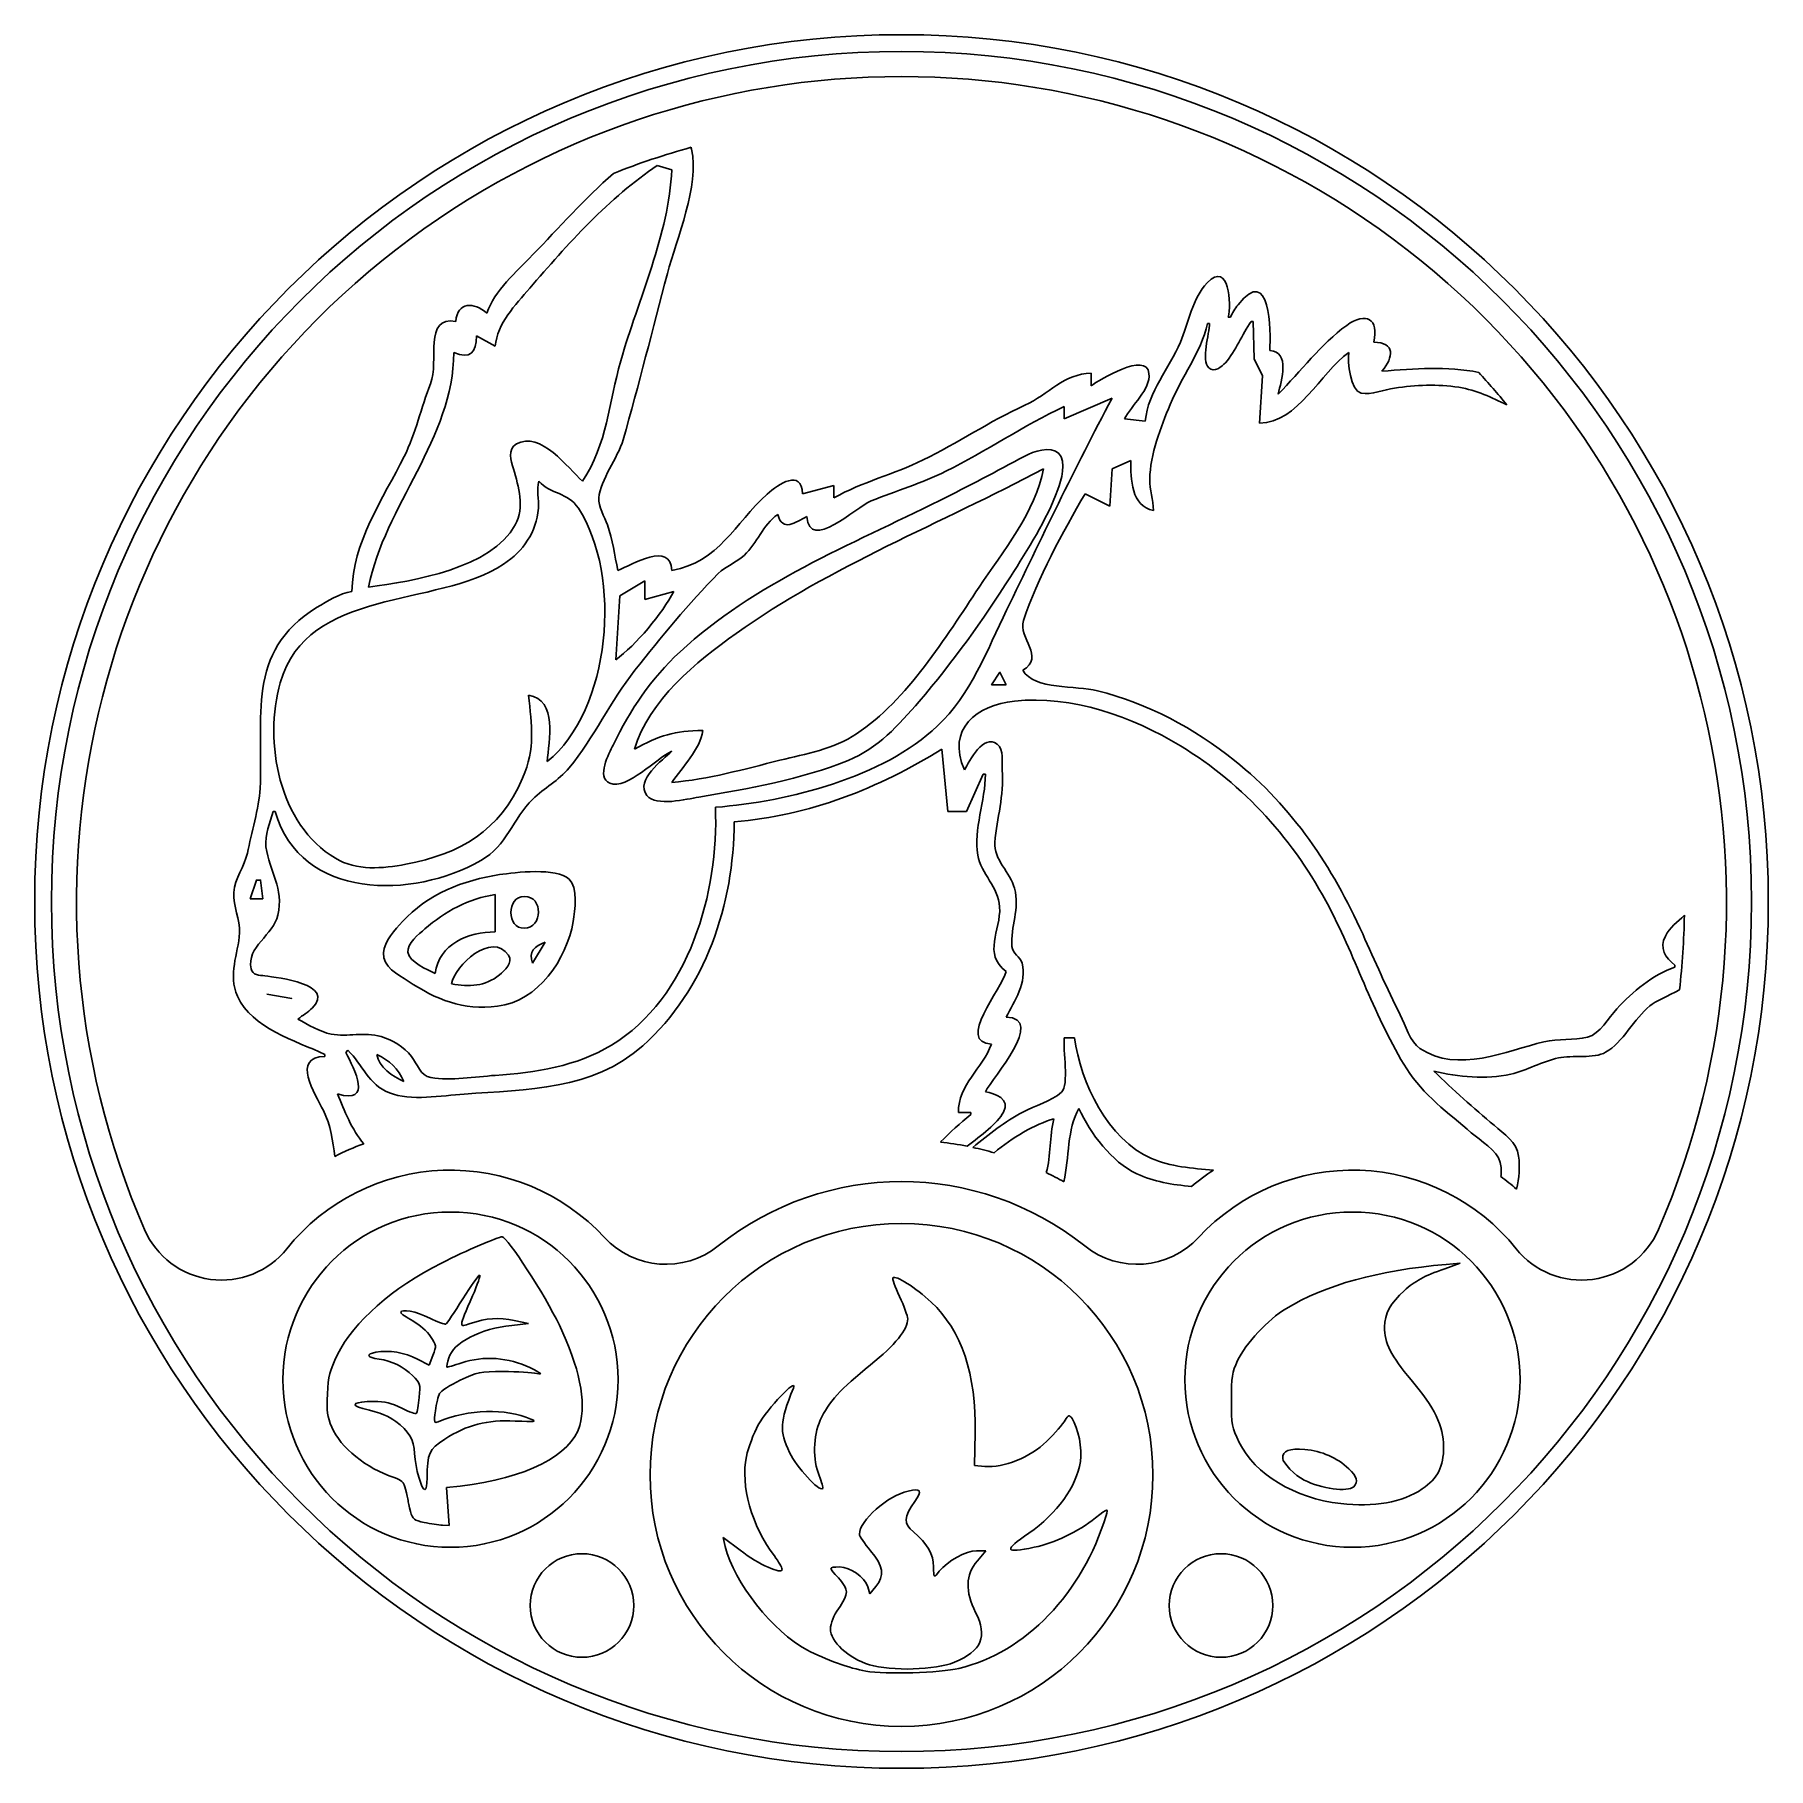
# Model space of a CAD drawing. Header units: millimetres. Extents: x -20.7 to 20.7, y -20.7 to 20.7.
import ezdxf

# ---------------------------------------------------------------- set-up
doc = ezdxf.new("R2010")
doc.units = ezdxf.units.MM
doc.layers.get('0').update_dxf_attribs({"linetype": 'CONTINUOUS'})

msp = doc.modelspace()

# ---------------------------------------------------------------- linework, layer by layer
for p, q in [((-5.829, 17.56), (-5.482, 17.461)), ((-5.829, 17.56), (-5.482, 17.461)), ((-5.829, 17.56), (-5.482, 17.461)), ((-5.829, 17.56), (-5.482, 17.461)), ((7.303, 13.794), (7.353, 13.794)), ((7.303, 13.794), (7.353, 13.794)), ((7.303, 13.794), (7.353, 13.794)), ((7.303, 13.794), (7.353, 13.794)), ((7.848, 13.942), (7.799, 13.942)), ((7.848, 13.942), (7.799, 13.942)), ((7.848, 13.942), (7.799, 13.942)), ((7.848, 13.942), (7.799, 13.942)), ((8.344, 13.843), (8.393, 13.843)), ((8.344, 13.843), (8.393, 13.843)), ((8.344, 13.843), (8.393, 13.843)), ((8.344, 13.843), (8.393, 13.843)), ((8.393, 13.843), (8.415, 12.952)), ((8.393, 13.843), (8.415, 12.952)), ((8.393, 13.843), (8.415, 12.952)), ((8.393, 13.843), (8.415, 12.952)), ((-10.14, 13.496), (-9.694, 13.249)), ((-10.14, 13.496), (-9.694, 13.249)), ((-10.14, 13.496), (-9.694, 13.249)), ((-10.14, 13.496), (-9.694, 13.249)), ((8.415, 12.952), (8.617, 12.546)), ((8.415, 12.952), (8.617, 12.546)), ((8.415, 12.952), (8.617, 12.546)), ((8.415, 12.952), (8.617, 12.546)), ((4.528, 12.307), (4.528, 12.604)), ((4.528, 12.307), (4.528, 12.604)), ((4.528, 12.307), (4.528, 12.604)), ((4.528, 12.307), (4.528, 12.604)), ((8.617, 12.546), (8.542, 11.415)), ((8.617, 12.546), (8.542, 11.415)), ((8.617, 12.546), (8.542, 11.415)), ((8.617, 12.546), (8.542, 11.415)), ((3.884, 11.514), (5.024, 12.01)), ((3.884, 11.514), (5.024, 12.01)), ((3.884, 11.514), (5.024, 12.01)), ((3.884, 11.514), (5.024, 12.01)), ((3.884, 11.812), (3.884, 11.514)), ((3.884, 11.812), (3.884, 11.514)), ((3.884, 11.812), (3.884, 11.514)), ((3.884, 11.812), (3.884, 11.514)), ((5.817, 11.465), (5.321, 11.514)), ((5.817, 11.465), (5.321, 11.514)), ((5.817, 11.465), (5.321, 11.514)), ((5.817, 11.465), (5.321, 11.514)), ((5.024, 10.325), (5.47, 10.523)), ((5.024, 10.325), (5.47, 10.523)), ((5.024, 10.325), (5.47, 10.523)), ((5.024, 10.325), (5.47, 10.523)), ((4.974, 9.433), (5.024, 10.325)), ((4.974, 9.433), (5.024, 10.325)), ((4.974, 9.433), (5.024, 10.325)), ((4.974, 9.433), (5.024, 10.325)), ((-1.617, 9.928), (-2.36, 9.73)), ((-1.617, 9.928), (-2.36, 9.73)), ((-1.617, 9.928), (-2.36, 9.73)), ((-1.617, 9.928), (-2.36, 9.73)), ((-1.617, 9.631), (-1.617, 9.928)), ((-1.617, 9.631), (-1.617, 9.928)), ((-1.617, 9.631), (-1.617, 9.928)), ((-1.617, 9.631), (-1.617, 9.928)), ((4.38, 9.73), (4.974, 9.433)), ((4.38, 9.73), (4.974, 9.433)), ((4.38, 9.73), (4.974, 9.433)), ((4.38, 9.73), (4.974, 9.433)), ((-6.719, 7.292), (-6.126, 7.649)), ((-6.719, 7.292), (-6.126, 7.649)), ((-6.719, 7.292), (-6.126, 7.649)), ((-6.719, 7.292), (-6.126, 7.649)), ((-6.126, 7.649), (-6.126, 7.203)), ((-6.126, 7.649), (-6.126, 7.203)), ((-6.126, 7.649), (-6.126, 7.203)), ((-6.126, 7.649), (-6.126, 7.203)), ((-6.82, 5.766), (-6.719, 7.292)), ((-6.82, 5.766), (-6.719, 7.292)), ((-6.82, 5.766), (-6.719, 7.292)), ((-6.82, 5.766), (-6.719, 7.292)), ((-6.126, 7.203), (-5.432, 7.401)), ((-6.126, 7.203), (-5.432, 7.401)), ((-6.126, 7.203), (-5.432, 7.401)), ((-6.126, 7.203), (-5.432, 7.401)), ((0.96, 3.635), (1.109, 2.149)), ((0.96, 3.635), (1.109, 2.149)), ((0.96, 3.635), (1.109, 2.149)), ((0.96, 3.635), (1.109, 2.149)), ((1.555, 2.149), (1.951, 3.04)), ((1.555, 2.149), (1.951, 3.04)), ((1.555, 2.149), (1.951, 3.04)), ((1.555, 2.149), (1.951, 3.04)), ((1.951, 3.04), (2.001, 3.04)), ((1.951, 3.04), (2.001, 3.04)), ((1.951, 3.04), (2.001, 3.04)), ((1.951, 3.04), (2.001, 3.04)), ((-14.996, 2.148), (-14.947, 2.148)), ((-14.996, 2.148), (-14.947, 2.148)), ((-14.996, 2.148), (-14.947, 2.148)), ((-14.996, 2.148), (-14.947, 2.148)), ((1.109, 2.149), (1.555, 2.149)), ((1.109, 2.149), (1.555, 2.149)), ((1.109, 2.149), (1.555, 2.149)), ((1.109, 2.149), (1.555, 2.149)), ((-9.694, 0.166), (-9.694, -0.726)), ((-9.694, 0.166), (-9.694, -0.726)), ((-9.694, 0.166), (-9.694, -0.726)), ((-9.694, 0.166), (-9.694, -0.726)), ((-9.694, 0.166), (-9.694, -0.726)), ((-8.505, -0.973), (-8.802, -1.469)), ((-8.505, -0.973), (-8.802, -1.469)), ((-8.505, -0.973), (-8.802, -1.469)), ((-8.505, -0.973), (-8.802, -1.469)), ((-8.505, -0.973), (-8.802, -1.469)), ((18.453, -1.519), (18.453, -1.568)), ((18.453, -1.519), (18.453, -1.568)), ((18.453, -1.519), (18.453, -1.568)), ((18.453, -1.519), (18.453, -1.568)), ((4.132, -3.253), (3.884, -3.253)), ((4.132, -3.253), (3.884, -3.253)), ((4.132, -3.253), (3.884, -3.253)), ((4.132, -3.253), (3.884, -3.253)), ((-13.757, -3.649), (-13.757, -3.699)), ((-13.757, -3.649), (-13.757, -3.699)), ((-13.757, -3.649), (-13.757, -3.699)), ((-13.757, -3.649), (-13.757, -3.699)), ((-13.262, -3.6), (-13.212, -3.55)), ((-13.262, -3.6), (-13.212, -3.55)), ((-13.262, -3.6), (-13.212, -3.55)), ((-13.262, -3.6), (-13.212, -3.55)), ((1.357, -5.037), (1.654, -5.037)), ((1.357, -5.037), (1.654, -5.037)), ((1.357, -5.037), (1.654, -5.037)), ((1.357, -5.037), (1.654, -5.037)), ((1.654, -5.037), (1.654, -5.086)), ((1.654, -5.037), (1.654, -5.086)), ((1.654, -5.037), (1.654, -5.086)), ((1.654, -5.037), (1.654, -5.086)), ((1.704, -5.867), (1.702, -5.868)), ((1.704, -5.867), (1.702, -5.868)), ((1.704, -5.867), (1.702, -5.868)), ((1.704, -5.867), (1.702, -5.868)), ((12.964, -8.763), (13.335, -8.632)), ((12.964, -8.763), (13.335, -8.632)), ((12.964, -8.763), (13.335, -8.632)), ((13.335, -8.632), (12.994, -8.661)), ((13.335, -8.632), (12.994, -8.661)), ((13.335, -8.632), (12.994, -8.661)), ((-8.901, -10.074), (-9.3, -10.114)), ((-8.901, -10.074), (-9.3, -10.114)), ((-8.901, -10.074), (-9.3, -10.114)), ((-9.239, -9.999), (-8.901, -10.074)), ((-9.239, -9.999), (-8.901, -10.074)), ((-9.239, -9.999), (-8.901, -10.074)), ((-11.551, -10.92), (-11.275, -11.063)), ((-11.551, -10.92), (-11.275, -11.063)), ((-11.551, -10.92), (-11.275, -11.063)), ((-11.275, -11.063), (-11.184, -10.83)), ((-11.275, -11.063), (-11.184, -10.83)), ((-11.275, -11.063), (-11.184, -10.83)), ((1.743, -13.456), (1.758, -12.683)), ((1.743, -13.456), (1.758, -12.683)), ((1.743, -13.456), (1.758, -12.683)), ((1.991, -13.481), (1.743, -13.456)), ((1.991, -13.481), (1.743, -13.456)), ((1.991, -13.481), (1.743, -13.456)), ((-10.86, -13.985), (-10.535, -13.948)), ((-10.86, -13.985), (-10.535, -13.948)), ((-10.86, -13.985), (-10.535, -13.948)), ((-10.825, -14.437), (-10.86, -13.985)), ((-10.825, -14.437), (-10.86, -13.985)), ((-10.825, -14.437), (-10.86, -13.985)), ((-10.791, -14.888), (-10.825, -14.437)), ((-10.791, -14.888), (-10.825, -14.437)), ((-10.791, -14.888), (-10.825, -14.437)), ((-10.956, -14.881), (-10.791, -14.888)), ((-10.956, -14.881), (-10.791, -14.888)), ((-10.956, -14.881), (-10.791, -14.888)), ((-3.851, -15.481), (-4.256, -15.175)), ((-4.256, -15.175), (-4.204, -15.392)), ((-3.851, -15.481), (-4.256, -15.175)), ((-4.256, -15.175), (-4.204, -15.392)), ((-3.851, -15.481), (-4.256, -15.175)), ((-4.256, -15.175), (-4.204, -15.392)), ((1.791, -15.495), (2.009, -15.495)), ((1.791, -15.495), (2.009, -15.495)), ((1.791, -15.495), (2.009, -15.495)), ((2.009, -15.495), (1.81, -15.732)), ((2.009, -15.495), (1.81, -15.732)), ((2.009, -15.495), (1.81, -15.732)), ((-0.807, -16.358), (-0.754, -16.525)), ((-0.807, -16.358), (-0.754, -16.525)), ((-0.807, -16.358), (-0.754, -16.525)), ((-0.754, -16.525), (-0.61, -16.348)), ((-0.754, -16.525), (-0.61, -16.348)), ((-0.754, -16.525), (-0.61, -16.348))]:
    msp.add_line(p, q)
msp.add_lwpolyline([(-7.091, -8.016, 0.393426), (-4.373, -8.219, -0.35083), (4.373, -8.219, 0.393426), (7.091, -8.016, -0.458612), (14.665, -8.285, 0.565024), (18.061, -7.83, 1.523453), (-18.061, -7.83, 0.565024), (-14.665, -8.285, -0.458612)], format="xyb", close=True)
for points in [[(2.496, 5.171), (2.15, 5.171), (2.348, 5.469)], [(2.496, 5.171), (2.15, 5.171), (2.348, 5.469)], [(2.496, 5.171), (2.15, 5.171), (2.348, 5.469)], [(2.496, 5.171), (2.15, 5.171), (2.348, 5.469)], [(-15.541, 0.067), (-15.393, 0.513), (-15.294, 0.513), (-15.244, 0.067)], [(-15.541, 0.067), (-15.393, 0.513), (-15.294, 0.513), (-15.244, 0.067)], [(-15.541, 0.067), (-15.393, 0.513), (-15.294, 0.513), (-15.244, 0.067)], [(-15.541, 0.067), (-15.393, 0.513), (-15.294, 0.513), (-15.244, 0.067)], [(-15.145, -2.212), (-14.55, -2.311)], [(-15.145, -2.212), (-14.55, -2.311)], [(-15.145, -2.212), (-14.55, -2.311)], [(-15.145, -2.212), (-14.55, -2.311)]]:
    msp.add_lwpolyline(points, close=True)
for centre, radius in [((0, 0), 20.685), ((0, 0), 20.685), ((0, 0), 20.285), ((-10.762, -11.41), 4), ((10.762, -11.41), 4), ((0, -13.685), 6), ((-7.625, -16.8), 1.236), ((7.625, -16.8), 1.236)]:
    msp.add_circle(centre, radius)
for centre, radius, start, end in [((0, 0), 18.685, 105.5881, 111.5747), ((0, 0), 18.685, 105.5881, 111.5747), ((0, 0), 18.685, 105.5881, 111.5747), ((0, 0), 18.685, 105.5881, 111.5747), ((0, 0), 18.685, 39.3632, 42.5088), ((0, 0), 18.685, 39.3632, 42.5088), ((0, 0), 18.685, 39.3632, 42.5088), ((0, 0), 18.685, 39.3632, 42.5088), ((0, 0), 18.685, 353.5235, 358.9941), ((0, 0), 18.685, 353.5235, 358.9941), ((0, 0), 18.685, 353.5235, 358.9941), ((0, 0), 18.685, 353.5235, 358.9941), ((-10.762, -11.41), 6, 110.2039, 117.379), ((-10.762, -11.41), 6, 110.2039, 117.379), ((-10.762, -11.41), 6, 110.2039, 117.379), ((-10.762, -11.41), 6, 110.2039, 117.379), ((0, -13.685), 8, 78.7248, 83.3129), ((0, -13.685), 8, 78.7248, 83.3129), ((0, -13.685), 8, 78.7248, 83.3129), ((0, -13.685), 8, 78.7248, 83.3129), ((0, -13.685), 8, 73.9636, 77.7151), ((0, -13.685), 8, 73.9636, 77.7151), ((0, -13.685), 8, 73.9636, 77.7151), ((0, -13.685), 8, 73.9636, 77.7151), ((0, -13.685), 8, 61.0164, 64.4058), ((0, -13.685), 8, 61.0164, 64.4058), ((0, -13.685), 8, 61.0164, 64.4058), ((0, -13.685), 8, 61.0164, 64.4058), ((10.762, -11.41), 6, 123.5334, 129.7851), ((10.762, -11.41), 6, 123.5334, 129.7851), ((10.762, -11.41), 6, 123.5334, 129.7851), ((10.762, -11.41), 6, 123.5334, 129.7851), ((10.762, -11.41), 6, 49.2869, 53.849), ((10.762, -11.41), 6, 49.2869, 53.849), ((10.762, -11.41), 6, 49.2869, 53.849), ((10.762, -11.41), 6, 49.2869, 53.849)]:
    msp.add_arc(centre, radius, start, end)
for points in [[(-5.587, 14.983), (-5.363, 15.83), (-4.82, 17.073), (-5.01, 17.955)], [(-5.587, 14.983), (-5.363, 15.83), (-4.82, 17.073), (-5.01, 17.955)], [(-5.587, 14.983), (-5.363, 15.83), (-4.82, 17.073), (-5.01, 17.955)], [(-5.587, 14.983), (-5.363, 15.83), (-4.82, 17.073), (-5.01, 17.955)], [(-5.01, 17.955), (-5.014, 17.97), (-5.017, 17.984), (-5.021, 17.998)], [(-5.01, 17.955), (-5.014, 17.97), (-5.017, 17.984), (-5.021, 17.998)], [(-5.01, 17.955), (-5.014, 17.97), (-5.017, 17.984), (-5.021, 17.998)], [(-5.01, 17.955), (-5.014, 17.97), (-5.017, 17.984), (-5.021, 17.998)], [(-8.872, 14.636), (-8.001, 15.653), (-6.95, 16.821), (-5.829, 17.56)], [(-8.872, 14.636), (-8.001, 15.653), (-6.95, 16.821), (-5.829, 17.56)], [(-8.872, 14.636), (-8.001, 15.653), (-6.95, 16.821), (-5.829, 17.56)], [(-8.872, 14.636), (-8.001, 15.653), (-6.95, 16.821), (-5.829, 17.56)], [(-6.871, 17.376), (-7.557, 16.778), (-8.174, 16.074), (-8.803, 15.429)], [(-6.871, 17.376), (-7.557, 16.778), (-8.174, 16.074), (-8.803, 15.429)], [(-6.871, 17.376), (-7.557, 16.778), (-8.174, 16.074), (-8.803, 15.429)], [(-6.871, 17.376), (-7.557, 16.778), (-8.174, 16.074), (-8.803, 15.429)], [(-5.482, 17.461), (-5.548, 15.923), (-6.285, 14.366), (-6.699, 12.902)], [(-5.482, 17.461), (-5.548, 15.923), (-6.285, 14.366), (-6.699, 12.902)], [(-5.482, 17.461), (-5.548, 15.923), (-6.285, 14.366), (-6.699, 12.902)], [(-5.482, 17.461), (-5.548, 15.923), (-6.285, 14.366), (-6.699, 12.902)], [(-8.803, 15.429), (-9.183, 15.039), (-9.717, 14.569), (-9.892, 14.041)], [(-8.803, 15.429), (-9.183, 15.039), (-9.717, 14.569), (-9.892, 14.041)], [(-8.803, 15.429), (-9.183, 15.039), (-9.717, 14.569), (-9.892, 14.041)], [(-8.803, 15.429), (-9.183, 15.039), (-9.717, 14.569), (-9.892, 14.041)], [(-6.643, 11.019), (-6.27, 12.326), (-5.935, 13.663), (-5.587, 14.983)], [(-6.643, 11.019), (-6.27, 12.326), (-5.935, 13.663), (-5.587, 14.983)], [(-6.643, 11.019), (-6.27, 12.326), (-5.935, 13.663), (-5.587, 14.983)], [(-6.643, 11.019), (-6.27, 12.326), (-5.935, 13.663), (-5.587, 14.983)], [(7.799, 13.942), (7.869, 14.236), (7.832, 15.31), (7.293, 14.763)], [(7.799, 13.942), (7.869, 14.236), (7.832, 15.31), (7.293, 14.763)], [(7.799, 13.942), (7.869, 14.236), (7.832, 15.31), (7.293, 14.763)], [(7.799, 13.942), (7.869, 14.236), (7.832, 15.31), (7.293, 14.763)], [(-9.694, 13.249), (-9.645, 13.801), (-9.217, 14.233), (-8.872, 14.636)], [(-9.694, 13.249), (-9.645, 13.801), (-9.217, 14.233), (-8.872, 14.636)], [(-9.694, 13.249), (-9.645, 13.801), (-9.217, 14.233), (-8.872, 14.636)], [(-9.694, 13.249), (-9.645, 13.801), (-9.217, 14.233), (-8.872, 14.636)], [(7.293, 14.763), (6.953, 14.419), (6.838, 13.783), (6.655, 13.348)], [(7.293, 14.763), (6.953, 14.419), (6.838, 13.783), (6.655, 13.348)], [(7.293, 14.763), (6.953, 14.419), (6.838, 13.783), (6.655, 13.348)], [(7.293, 14.763), (6.953, 14.419), (6.838, 13.783), (6.655, 13.348)], [(8.79, 13.15), (8.81, 13.611), (8.808, 15.226), (8.031, 14.24)], [(8.79, 13.15), (8.81, 13.611), (8.808, 15.226), (8.031, 14.24)], [(8.79, 13.15), (8.81, 13.611), (8.808, 15.226), (8.031, 14.24)], [(8.79, 13.15), (8.81, 13.611), (8.808, 15.226), (8.031, 14.24)], [(-9.892, 14.041), (-10.209, 14.31), (-10.592, 14.319), (-10.635, 13.843)], [(-9.892, 14.041), (-10.209, 14.31), (-10.592, 14.319), (-10.635, 13.843)], [(-9.892, 14.041), (-10.209, 14.31), (-10.592, 14.319), (-10.635, 13.843)], [(-9.892, 14.041), (-10.209, 14.31), (-10.592, 14.319), (-10.635, 13.843)], [(8.031, 14.24), (7.957, 14.146), (7.901, 14.049), (7.848, 13.942)], [(8.031, 14.24), (7.957, 14.146), (7.901, 14.049), (7.848, 13.942)], [(8.031, 14.24), (7.957, 14.146), (7.901, 14.049), (7.848, 13.942)], [(8.031, 14.24), (7.957, 14.146), (7.901, 14.049), (7.848, 13.942)], [(-10.635, 13.843), (-11.411, 13.985), (-11.028, 12.88), (-11.237, 12.357)], [(-10.635, 13.843), (-11.411, 13.985), (-11.028, 12.88), (-11.237, 12.357)], [(-10.635, 13.843), (-11.411, 13.985), (-11.028, 12.88), (-11.237, 12.357)], [(-10.635, 13.843), (-11.411, 13.985), (-11.028, 12.88), (-11.237, 12.357)], [(6.412, 11.861), (6.688, 12.528), (7.134, 13.08), (7.303, 13.794)], [(6.412, 11.861), (6.688, 12.528), (7.134, 13.08), (7.303, 13.794)], [(6.412, 11.861), (6.688, 12.528), (7.134, 13.08), (7.303, 13.794)], [(6.412, 11.861), (6.688, 12.528), (7.134, 13.08), (7.303, 13.794)], [(7.353, 13.794), (7.351, 13.552), (7.14, 12.911), (7.333, 12.736)], [(7.353, 13.794), (7.351, 13.552), (7.14, 12.911), (7.333, 12.736)], [(7.353, 13.794), (7.351, 13.552), (7.14, 12.911), (7.333, 12.736)], [(7.353, 13.794), (7.351, 13.552), (7.14, 12.911), (7.333, 12.736)], [(7.73, 12.858), (7.981, 13.141), (8.124, 13.533), (8.344, 13.843)], [(7.73, 12.858), (7.981, 13.141), (8.124, 13.533), (8.344, 13.843)], [(7.73, 12.858), (7.981, 13.141), (8.124, 13.533), (8.344, 13.843)], [(7.73, 12.858), (7.981, 13.141), (8.124, 13.533), (8.344, 13.843)], [(10.623, 13.748), (10.007, 13.301), (9.524, 12.645), (8.988, 12.109)], [(10.623, 13.748), (10.007, 13.301), (9.524, 12.645), (8.988, 12.109)], [(10.623, 13.748), (10.007, 13.301), (9.524, 12.645), (8.988, 12.109)], [(10.623, 13.748), (10.007, 13.301), (9.524, 12.645), (8.988, 12.109)], [(11.268, 13.348), (11.399, 13.898), (11.088, 14.085), (10.623, 13.748)], [(11.268, 13.348), (11.399, 13.898), (11.088, 14.085), (10.623, 13.748)], [(11.268, 13.348), (11.399, 13.898), (11.088, 14.085), (10.623, 13.748)], [(11.268, 13.348), (11.399, 13.898), (11.088, 14.085), (10.623, 13.748)], [(-10.685, 13.1), (-10.29, 12.933), (-10.144, 13.095), (-10.14, 13.496)], [(-10.685, 13.1), (-10.29, 12.933), (-10.144, 13.095), (-10.14, 13.496)], [(-10.685, 13.1), (-10.29, 12.933), (-10.144, 13.095), (-10.14, 13.496)], [(-10.685, 13.1), (-10.29, 12.933), (-10.144, 13.095), (-10.14, 13.496)], [(6.655, 13.348), (6.388, 12.716), (5.888, 12.175), (5.817, 11.465)], [(6.655, 13.348), (6.388, 12.716), (5.888, 12.175), (5.817, 11.465)], [(6.655, 13.348), (6.388, 12.716), (5.888, 12.175), (5.817, 11.465)], [(6.655, 13.348), (6.388, 12.716), (5.888, 12.175), (5.817, 11.465)], [(11.466, 12.654), (11.745, 12.995), (11.789, 13.342), (11.268, 13.348)], [(11.466, 12.654), (11.745, 12.995), (11.789, 13.342), (11.268, 13.348)], [(11.466, 12.654), (11.745, 12.995), (11.789, 13.342), (11.268, 13.348)], [(11.466, 12.654), (11.745, 12.995), (11.789, 13.342), (11.268, 13.348)], [(-12.717, 7.5), (-12.339, 9.445), (-10.685, 11.05), (-10.685, 13.1)], [(-12.717, 7.5), (-12.339, 9.445), (-10.685, 11.05), (-10.685, 13.1)], [(-12.717, 7.5), (-12.339, 9.445), (-10.685, 11.05), (-10.685, 13.1)], [(-12.717, 7.5), (-12.339, 9.445), (-10.685, 11.05), (-10.685, 13.1)], [(-6.699, 12.902), (-6.983, 11.902), (-7.022, 10.924), (-7.613, 10.028)], [(-6.699, 12.902), (-6.983, 11.902), (-7.022, 10.924), (-7.613, 10.028)], [(-6.699, 12.902), (-6.983, 11.902), (-7.022, 10.924), (-7.613, 10.028)], [(-6.699, 12.902), (-6.983, 11.902), (-7.022, 10.924), (-7.613, 10.028)], [(7.333, 12.736), (7.464, 12.617), (7.64, 12.757), (7.73, 12.858)], [(7.333, 12.736), (7.464, 12.617), (7.64, 12.757), (7.73, 12.858)], [(7.333, 12.736), (7.464, 12.617), (7.64, 12.757), (7.73, 12.858)], [(7.333, 12.736), (7.464, 12.617), (7.64, 12.757), (7.73, 12.858)], [(8.542, 11.415), (9.467, 11.424), (9.988, 12.617), (10.673, 13.1)], [(8.542, 11.415), (9.467, 11.424), (9.988, 12.617), (10.673, 13.1)], [(8.542, 11.415), (9.467, 11.424), (9.988, 12.617), (10.673, 13.1)], [(8.542, 11.415), (9.467, 11.424), (9.988, 12.617), (10.673, 13.1)], [(8.988, 12.109), (9.073, 12.436), (9.276, 13.112), (8.79, 13.15)], [(8.988, 12.109), (9.073, 12.436), (9.276, 13.112), (8.79, 13.15)], [(8.988, 12.109), (9.073, 12.436), (9.276, 13.112), (8.79, 13.15)], [(8.988, 12.109), (9.073, 12.436), (9.276, 13.112), (8.79, 13.15)], [(10.673, 13.1), (10.637, 12.878), (10.717, 12.177), (10.971, 12.129)], [(10.673, 13.1), (10.637, 12.878), (10.717, 12.177), (10.971, 12.129)], [(10.673, 13.1), (10.637, 12.878), (10.717, 12.177), (10.971, 12.129)], [(10.673, 13.1), (10.637, 12.878), (10.717, 12.177), (10.971, 12.129)], [(4.528, 12.604), (3.875, 12.604), (3.512, 12.099), (2.942, 11.841)], [(4.528, 12.604), (3.875, 12.604), (3.512, 12.099), (2.942, 11.841)], [(4.528, 12.604), (3.875, 12.604), (3.512, 12.099), (2.942, 11.841)], [(4.528, 12.604), (3.875, 12.604), (3.512, 12.099), (2.942, 11.841)], [(5.906, 12.601), (5.851, 13.135), (4.72, 12.446), (4.528, 12.307)], [(5.906, 12.601), (5.851, 13.135), (4.72, 12.446), (4.528, 12.307)], [(5.906, 12.601), (5.851, 13.135), (4.72, 12.446), (4.528, 12.307)], [(5.906, 12.601), (5.851, 13.135), (4.72, 12.446), (4.528, 12.307)], [(5.321, 11.514), (5.482, 11.838), (5.946, 12.216), (5.906, 12.601)], [(5.321, 11.514), (5.482, 11.838), (5.946, 12.216), (5.906, 12.601)], [(5.321, 11.514), (5.482, 11.838), (5.946, 12.216), (5.906, 12.601)], [(5.321, 11.514), (5.482, 11.838), (5.946, 12.216), (5.906, 12.601)], [(13.774, 12.626), (13.01, 12.78), (12.246, 12.716), (11.466, 12.654)], [(13.774, 12.626), (13.01, 12.78), (12.246, 12.716), (11.466, 12.654)], [(13.774, 12.626), (13.01, 12.78), (12.246, 12.716), (11.466, 12.654)], [(13.774, 12.626), (13.01, 12.78), (12.246, 12.716), (11.466, 12.654)], [(-11.237, 12.357), (-11.465, 11.787), (-11.59, 11.173), (-11.865, 10.622)], [(-11.237, 12.357), (-11.465, 11.787), (-11.59, 11.173), (-11.865, 10.622)], [(-11.237, 12.357), (-11.465, 11.787), (-11.59, 11.173), (-11.865, 10.622)], [(-11.237, 12.357), (-11.465, 11.787), (-11.59, 11.173), (-11.865, 10.622)], [(5.024, 12.01), (4.14, 10.35), (3.329, 8.649), (2.509, 6.955)], [(5.024, 12.01), (4.14, 10.35), (3.329, 8.649), (2.509, 6.955)], [(5.024, 12.01), (4.14, 10.35), (3.329, 8.649), (2.509, 6.955)], [(5.024, 12.01), (4.14, 10.35), (3.329, 8.649), (2.509, 6.955)], [(10.971, 12.129), (11.213, 12.083), (11.522, 12.216), (11.763, 12.251)], [(10.971, 12.129), (11.213, 12.083), (11.522, 12.216), (11.763, 12.251)], [(10.971, 12.129), (11.213, 12.083), (11.522, 12.216), (11.763, 12.251)], [(10.971, 12.129), (11.213, 12.083), (11.522, 12.216), (11.763, 12.251)], [(11.763, 12.251), (12.262, 12.323), (12.799, 12.351), (13.299, 12.27)], [(11.763, 12.251), (12.262, 12.323), (12.799, 12.351), (13.299, 12.27)], [(11.763, 12.251), (12.262, 12.323), (12.799, 12.351), (13.299, 12.27)], [(11.763, 12.251), (12.262, 12.323), (12.799, 12.351), (13.299, 12.27)], [(13.299, 12.27), (13.725, 12.2), (14.082, 12.024), (14.446, 11.851)], [(13.299, 12.27), (13.725, 12.2), (14.082, 12.024), (14.446, 11.851)], [(13.299, 12.27), (13.725, 12.2), (14.082, 12.024), (14.446, 11.851)], [(13.299, 12.27), (13.725, 12.2), (14.082, 12.024), (14.446, 11.851)], [(2.942, 11.841), (2.106, 11.461), (1.341, 10.936), (0.514, 10.536)], [(2.942, 11.841), (2.106, 11.461), (1.341, 10.936), (0.514, 10.536)], [(2.942, 11.841), (2.106, 11.461), (1.341, 10.936), (0.514, 10.536)], [(2.942, 11.841), (2.106, 11.461), (1.341, 10.936), (0.514, 10.536)], [(1.059, 10.266), (2.018, 10.745), (2.916, 11.354), (3.884, 11.812)], [(1.059, 10.266), (2.018, 10.745), (2.916, 11.354), (3.884, 11.812)], [(1.059, 10.266), (2.018, 10.745), (2.916, 11.354), (3.884, 11.812)], [(1.059, 10.266), (2.018, 10.745), (2.916, 11.354), (3.884, 11.812)], [(5.922, 10.077), (5.936, 10.668), (6.188, 11.321), (6.412, 11.861)], [(5.922, 10.077), (5.936, 10.668), (6.188, 11.321), (6.412, 11.861)], [(5.922, 10.077), (5.936, 10.668), (6.188, 11.321), (6.412, 11.861)], [(5.922, 10.077), (5.936, 10.668), (6.188, 11.321), (6.412, 11.861)], [(-9.191, 10.918), (-9.41, 10.794), (-9.318, 10.514), (-9.262, 10.325)], [(-9.191, 10.918), (-9.41, 10.794), (-9.318, 10.514), (-9.262, 10.325)], [(-9.191, 10.918), (-9.41, 10.794), (-9.318, 10.514), (-9.262, 10.325)], [(-9.191, 10.918), (-9.41, 10.794), (-9.318, 10.514), (-9.262, 10.325)], [(-7.613, 10.028), (-7.953, 10.342), (-8.617, 11.241), (-9.191, 10.918)], [(-7.613, 10.028), (-7.953, 10.342), (-8.617, 11.241), (-9.191, 10.918)], [(-7.613, 10.028), (-7.953, 10.342), (-8.617, 11.241), (-9.191, 10.918)], [(-7.613, 10.028), (-7.953, 10.342), (-8.617, 11.241), (-9.191, 10.918)], [(-7.222, 9.631), (-7.19, 10.06), (-6.767, 10.584), (-6.643, 11.019)], [(-7.222, 9.631), (-7.19, 10.06), (-6.767, 10.584), (-6.643, 11.019)], [(-7.222, 9.631), (-7.19, 10.06), (-6.767, 10.584), (-6.643, 11.019)], [(-7.222, 9.631), (-7.19, 10.06), (-6.767, 10.584), (-6.643, 11.019)], [(3.755, 10.691), (3.559, 10.887), (3.141, 10.736), (2.942, 10.629)], [(3.755, 10.691), (3.559, 10.887), (3.141, 10.736), (2.942, 10.629)], [(3.755, 10.691), (3.559, 10.887), (3.141, 10.736), (2.942, 10.629)], [(3.755, 10.691), (3.559, 10.887), (3.141, 10.736), (2.942, 10.629)], [(3.755, 10.691), (3.559, 10.887), (3.141, 10.736), (2.942, 10.629)], [(-11.865, 10.622), (-12.362, 9.629), (-13.113, 8.545), (-13.113, 7.401)], [(-11.865, 10.622), (-12.362, 9.629), (-13.113, 8.545), (-13.113, 7.401)], [(-11.865, 10.622), (-12.362, 9.629), (-13.113, 8.545), (-13.113, 7.401)], [(-11.865, 10.622), (-12.362, 9.629), (-13.113, 8.545), (-13.113, 7.401)], [(0.514, 10.536), (-0.186, 10.197), (-0.934, 10.009), (-1.617, 9.631)], [(0.514, 10.536), (-0.186, 10.197), (-0.934, 10.009), (-1.617, 9.631)], [(0.514, 10.536), (-0.186, 10.197), (-0.934, 10.009), (-1.617, 9.631)], [(0.514, 10.536), (-0.186, 10.197), (-0.934, 10.009), (-1.617, 9.631)], [(2.942, 10.629), (2.269, 10.265), (1.595, 9.912), (0.911, 9.569)], [(2.942, 10.629), (2.269, 10.265), (1.595, 9.912), (0.911, 9.569)], [(2.942, 10.629), (2.269, 10.265), (1.595, 9.912), (0.911, 9.569)], [(2.942, 10.629), (2.269, 10.265), (1.595, 9.912), (0.911, 9.569)], [(2.942, 10.629), (2.269, 10.265), (1.595, 9.912), (0.911, 9.569)], [(3.732, 9.829), (3.811, 10.041), (3.945, 10.502), (3.755, 10.691)], [(3.732, 9.829), (3.811, 10.041), (3.945, 10.502), (3.755, 10.691)], [(3.732, 9.829), (3.811, 10.041), (3.945, 10.502), (3.755, 10.691)], [(3.732, 9.829), (3.811, 10.041), (3.945, 10.502), (3.755, 10.691)], [(3.732, 9.829), (3.811, 10.041), (3.945, 10.502), (3.755, 10.691)], [(5.47, 10.523), (5.47, 10.096), (5.48, 9.418), (6.015, 9.334)], [(5.47, 10.523), (5.47, 10.096), (5.48, 9.418), (6.015, 9.334)], [(5.47, 10.523), (5.47, 10.096), (5.48, 9.418), (6.015, 9.334)], [(5.47, 10.523), (5.47, 10.096), (5.48, 9.418), (6.015, 9.334)], [(-9.262, 10.325), (-9.134, 9.892), (-8.986, 9.415), (-9.219, 8.987)], [(-9.262, 10.325), (-9.134, 9.892), (-8.986, 9.415), (-9.219, 8.987)], [(-9.262, 10.325), (-9.134, 9.892), (-8.986, 9.415), (-9.219, 8.987)], [(-9.262, 10.325), (-9.134, 9.892), (-8.986, 9.415), (-9.219, 8.987)], [(-8.662, 9.383), (-8.641, 9.596), (-8.725, 9.829), (-8.653, 10.028)], [(-8.662, 9.383), (-8.641, 9.596), (-8.725, 9.829), (-8.653, 10.028)], [(-8.662, 9.383), (-8.641, 9.596), (-8.725, 9.829), (-8.653, 10.028)], [(-8.662, 9.383), (-8.641, 9.596), (-8.725, 9.829), (-8.653, 10.028)], [(-8.653, 10.028), (-8.37, 9.706), (-7.966, 9.776), (-7.71, 9.383)], [(-8.653, 10.028), (-8.37, 9.706), (-7.966, 9.776), (-7.71, 9.383)], [(-8.653, 10.028), (-8.37, 9.706), (-7.966, 9.776), (-7.71, 9.383)], [(-8.653, 10.028), (-8.37, 9.706), (-7.966, 9.776), (-7.71, 9.383)], [(-3.946, 6.396), (-1.694, 8.001), (0.957, 9.031), (3.388, 10.325)], [(-3.946, 6.396), (-1.694, 8.001), (0.957, 9.031), (3.388, 10.325)], [(-3.946, 6.396), (-1.694, 8.001), (0.957, 9.031), (3.388, 10.325)], [(-3.946, 6.396), (-1.694, 8.001), (0.957, 9.031), (3.388, 10.325)], [(-3.946, 6.396), (-1.694, 8.001), (0.957, 9.031), (3.388, 10.325)], [(-2.36, 9.73), (-2.38, 10.333), (-2.938, 9.959), (-3.202, 9.722)], [(-2.36, 9.73), (-2.38, 10.333), (-2.938, 9.959), (-3.202, 9.722)], [(-2.36, 9.73), (-2.38, 10.333), (-2.938, 9.959), (-3.202, 9.722)], [(-2.36, 9.73), (-2.38, 10.333), (-2.938, 9.959), (-3.202, 9.722)], [(-0.725, 9.559), (-0.131, 9.8), (0.484, 9.978), (1.059, 10.266)], [(-0.725, 9.559), (-0.131, 9.8), (0.484, 9.978), (1.059, 10.266)], [(-0.725, 9.559), (-0.131, 9.8), (0.484, 9.978), (1.059, 10.266)], [(-0.725, 9.559), (-0.131, 9.8), (0.484, 9.978), (1.059, 10.266)], [(3.388, 10.325), (3.217, 9.33), (2.4, 8.322), (1.852, 7.5)], [(3.388, 10.325), (3.217, 9.33), (2.4, 8.322), (1.852, 7.5)], [(3.388, 10.325), (3.217, 9.33), (2.4, 8.322), (1.852, 7.5)], [(3.388, 10.325), (3.217, 9.33), (2.4, 8.322), (1.852, 7.5)], [(3.388, 10.325), (3.217, 9.33), (2.4, 8.322), (1.852, 7.5)], [(6.015, 9.334), (6.01, 9.585), (5.916, 9.828), (5.922, 10.077)], [(6.015, 9.334), (6.01, 9.585), (5.916, 9.828), (5.922, 10.077)], [(6.015, 9.334), (6.01, 9.585), (5.916, 9.828), (5.922, 10.077)], [(6.015, 9.334), (6.01, 9.585), (5.916, 9.828), (5.922, 10.077)], [(-7.018, 8.987), (-7.084, 9.181), (-7.238, 9.423), (-7.222, 9.631)], [(-7.018, 8.987), (-7.084, 9.181), (-7.238, 9.423), (-7.222, 9.631)], [(-7.018, 8.987), (-7.084, 9.181), (-7.238, 9.423), (-7.222, 9.631)], [(-7.018, 8.987), (-7.084, 9.181), (-7.238, 9.423), (-7.222, 9.631)], [(-3.202, 9.722), (-3.998, 9.006), (-4.342, 8.108), (-5.482, 7.897)], [(-3.202, 9.722), (-3.998, 9.006), (-4.342, 8.108), (-5.482, 7.897)], [(-3.202, 9.722), (-3.998, 9.006), (-4.342, 8.108), (-5.482, 7.897)], [(-3.202, 9.722), (-3.998, 9.006), (-4.342, 8.108), (-5.482, 7.897)], [(0.911, 9.569), (-1.203, 8.513), (-3.529, 7.594), (-5.284, 5.96)], [(0.911, 9.569), (-1.203, 8.513), (-3.529, 7.594), (-5.284, 5.96)], [(0.911, 9.569), (-1.203, 8.513), (-3.529, 7.594), (-5.284, 5.96)], [(0.911, 9.569), (-1.203, 8.513), (-3.529, 7.594), (-5.284, 5.96)], [(0.911, 9.569), (-1.203, 8.513), (-3.529, 7.594), (-5.284, 5.96)], [(-2.261, 9.185), (-2.195, 8.321), (-1.09, 9.411), (-0.725, 9.559)], [(-2.261, 9.185), (-2.195, 8.321), (-1.09, 9.411), (-0.725, 9.559)], [(-2.261, 9.185), (-2.195, 8.321), (-1.09, 9.411), (-0.725, 9.559)], [(-2.261, 9.185), (-2.195, 8.321), (-1.09, 9.411), (-0.725, 9.559)], [(2.598, 7.748), (3.02, 8.413), (3.454, 9.088), (3.732, 9.829)], [(2.598, 7.748), (3.02, 8.413), (3.454, 9.088), (3.732, 9.829)], [(2.598, 7.748), (3.02, 8.413), (3.454, 9.088), (3.732, 9.829)], [(2.598, 7.748), (3.02, 8.413), (3.454, 9.088), (3.732, 9.829)], [(2.598, 7.748), (3.02, 8.413), (3.454, 9.088), (3.732, 9.829)], [(2.913, 6.707), (3.24, 7.703), (3.853, 8.824), (4.38, 9.73)], [(2.913, 6.707), (3.24, 7.703), (3.853, 8.824), (4.38, 9.73)], [(2.913, 6.707), (3.24, 7.703), (3.853, 8.824), (4.38, 9.73)], [(2.913, 6.707), (3.24, 7.703), (3.853, 8.824), (4.38, 9.73)], [(-9.496, 8.05), (-9.019, 8.362), (-8.718, 8.812), (-8.662, 9.383)], [(-9.496, 8.05), (-9.019, 8.362), (-8.718, 8.812), (-8.662, 9.383)], [(-9.496, 8.05), (-9.019, 8.362), (-8.718, 8.812), (-8.662, 9.383)], [(-9.496, 8.05), (-9.019, 8.362), (-8.718, 8.812), (-8.662, 9.383)], [(-7.71, 9.383), (-6.66, 7.774), (-6.933, 4.569), (-8.455, 3.338)], [(-7.71, 9.383), (-6.66, 7.774), (-6.933, 4.569), (-8.455, 3.338)], [(-7.71, 9.383), (-6.66, 7.774), (-6.933, 4.569), (-8.455, 3.338)], [(-7.71, 9.383), (-6.66, 7.774), (-6.933, 4.569), (-8.455, 3.338)], [(-3.757, 8.26), (-3.443, 8.554), (-3.311, 8.978), (-2.955, 9.235)], [(-3.757, 8.26), (-3.443, 8.554), (-3.311, 8.978), (-2.955, 9.235)], [(-3.757, 8.26), (-3.443, 8.554), (-3.311, 8.978), (-2.955, 9.235)], [(-3.757, 8.26), (-3.443, 8.554), (-3.311, 8.978), (-2.955, 9.235)], [(-2.955, 9.235), (-2.83, 8.805), (-2.535, 9.046), (-2.261, 9.185)], [(-2.955, 9.235), (-2.83, 8.805), (-2.535, 9.046), (-2.261, 9.185)], [(-2.955, 9.235), (-2.83, 8.805), (-2.535, 9.046), (-2.261, 9.185)], [(-2.955, 9.235), (-2.83, 8.805), (-2.535, 9.046), (-2.261, 9.185)], [(-9.219, 8.987), (-9.783, 7.951), (-11.653, 7.644), (-12.717, 7.5)], [(-9.219, 8.987), (-9.783, 7.951), (-11.653, 7.644), (-12.717, 7.5)], [(-9.219, 8.987), (-9.783, 7.951), (-11.653, 7.644), (-12.717, 7.5)], [(-9.219, 8.987), (-9.783, 7.951), (-11.653, 7.644), (-12.717, 7.5)], [(-6.77, 7.897), (-6.84, 8.265), (-6.898, 8.63), (-7.018, 8.987)], [(-6.77, 7.897), (-6.84, 8.265), (-6.898, 8.63), (-7.018, 8.987)], [(-6.77, 7.897), (-6.84, 8.265), (-6.898, 8.63), (-7.018, 8.987)], [(-6.77, 7.897), (-6.84, 8.265), (-6.898, 8.63), (-7.018, 8.987)], [(-14.826, 5.221), (-14.182, 7.503), (-11.11, 6.994), (-9.496, 8.05)], [(-14.826, 5.221), (-14.182, 7.503), (-11.11, 6.994), (-9.496, 8.05)], [(-14.826, 5.221), (-14.182, 7.503), (-11.11, 6.994), (-9.496, 8.05)], [(-14.826, 5.221), (-14.182, 7.503), (-11.11, 6.994), (-9.496, 8.05)], [(-5.482, 7.897), (-5.505, 8.604), (-6.424, 8.041), (-6.77, 7.897)], [(-5.482, 7.897), (-5.505, 8.604), (-6.424, 8.041), (-6.77, 7.897)], [(-5.482, 7.897), (-5.505, 8.604), (-6.424, 8.041), (-6.77, 7.897)], [(-5.482, 7.897), (-5.505, 8.604), (-6.424, 8.041), (-6.77, 7.897)], [(-4.373, 7.824), (-4.193, 8.006), (-3.942, 8.086), (-3.757, 8.26)], [(-4.373, 7.824), (-4.193, 8.006), (-3.942, 8.086), (-3.757, 8.26)], [(-4.373, 7.824), (-4.193, 8.006), (-3.942, 8.086), (-3.757, 8.26)], [(-4.373, 7.824), (-4.193, 8.006), (-3.942, 8.086), (-3.757, 8.26)], [(-6.363, 5.518), (-5.741, 6.307), (-5.077, 7.112), (-4.373, 7.824)], [(-6.363, 5.518), (-5.741, 6.307), (-5.077, 7.112), (-4.373, 7.824)], [(-6.363, 5.518), (-5.741, 6.307), (-5.077, 7.112), (-4.373, 7.824)], [(-6.363, 5.518), (-5.741, 6.307), (-5.077, 7.112), (-4.373, 7.824)], [(1.852, 7.5), (1.061, 6.314), (0.133, 4.803), (-1.071, 4)], [(1.852, 7.5), (1.061, 6.314), (0.133, 4.803), (-1.071, 4)], [(1.852, 7.5), (1.061, 6.314), (0.133, 4.803), (-1.071, 4)], [(1.852, 7.5), (1.061, 6.314), (0.133, 4.803), (-1.071, 4)], [(1.852, 7.5), (1.061, 6.314), (0.133, 4.803), (-1.071, 4)], [(0.422, 4.775), (1.222, 5.705), (1.942, 6.713), (2.598, 7.748)], [(0.422, 4.775), (1.222, 5.705), (1.942, 6.713), (2.598, 7.748)], [(0.422, 4.775), (1.222, 5.705), (1.942, 6.713), (2.598, 7.748)], [(0.422, 4.775), (1.222, 5.705), (1.942, 6.713), (2.598, 7.748)], [(0.422, 4.775), (1.222, 5.705), (1.942, 6.713), (2.598, 7.748)], [(-13.113, 7.401), (-13.419, 7.347), (-13.694, 7.176), (-13.956, 7.014)], [(-13.113, 7.401), (-13.419, 7.347), (-13.694, 7.176), (-13.956, 7.014)], [(-13.113, 7.401), (-13.419, 7.347), (-13.694, 7.176), (-13.956, 7.014)], [(-13.113, 7.401), (-13.419, 7.347), (-13.694, 7.176), (-13.956, 7.014)], [(-5.432, 7.401), (-5.708, 6.87), (-6.338, 6.121), (-6.82, 5.766)], [(-5.432, 7.401), (-5.708, 6.87), (-6.338, 6.121), (-6.82, 5.766)], [(-5.432, 7.401), (-5.708, 6.87), (-6.338, 6.121), (-6.82, 5.766)], [(-5.432, 7.401), (-5.708, 6.87), (-6.338, 6.121), (-6.82, 5.766)], [(-13.956, 7.014), (-15.675, 5.948), (-15.212, 4.394), (-15.307, 2.694)], [(-13.956, 7.014), (-15.675, 5.948), (-15.212, 4.394), (-15.307, 2.694)], [(-13.956, 7.014), (-15.675, 5.948), (-15.212, 4.394), (-15.307, 2.694)], [(-13.956, 7.014), (-15.675, 5.948), (-15.212, 4.394), (-15.307, 2.694)], [(2.509, 6.955), (2.048, 6.003), (1.644, 4.93), (0.859, 4.189)], [(2.509, 6.955), (2.048, 6.003), (1.644, 4.93), (0.859, 4.189)], [(2.509, 6.955), (2.048, 6.003), (1.644, 4.93), (0.859, 4.189)], [(2.509, 6.955), (2.048, 6.003), (1.644, 4.93), (0.859, 4.189)], [(2.893, 5.518), (3.442, 5.839), (2.775, 6.288), (2.913, 6.707)], [(2.893, 5.518), (3.442, 5.839), (2.775, 6.288), (2.913, 6.707)], [(2.893, 5.518), (3.442, 5.839), (2.775, 6.288), (2.913, 6.707)], [(2.893, 5.518), (3.442, 5.839), (2.775, 6.288), (2.913, 6.707)], [(-6.374, 3.635), (-6.032, 4.798), (-4.889, 5.723), (-3.946, 6.396)], [(-6.374, 3.635), (-6.032, 4.798), (-4.889, 5.723), (-3.946, 6.396)], [(-6.374, 3.635), (-6.032, 4.798), (-4.889, 5.723), (-3.946, 6.396)], [(-6.374, 3.635), (-6.032, 4.798), (-4.889, 5.723), (-3.946, 6.396)], [(-6.374, 3.635), (-6.032, 4.798), (-4.889, 5.723), (-3.946, 6.396)], [(-5.284, 5.96), (-5.986, 5.306), (-6.462, 4.589), (-6.881, 3.734)], [(-5.284, 5.96), (-5.986, 5.306), (-6.462, 4.589), (-6.881, 3.734)], [(-5.284, 5.96), (-5.986, 5.306), (-6.462, 4.589), (-6.881, 3.734)], [(-5.284, 5.96), (-5.986, 5.306), (-6.462, 4.589), (-6.881, 3.734)], [(-5.284, 5.96), (-5.986, 5.306), (-6.462, 4.589), (-6.881, 3.734)], [(-7.933, 3.189), (-7.331, 3.919), (-6.947, 4.777), (-6.363, 5.518)], [(-7.933, 3.189), (-7.331, 3.919), (-6.947, 4.777), (-6.363, 5.518)], [(-7.933, 3.189), (-7.331, 3.919), (-6.947, 4.777), (-6.363, 5.518)], [(-7.933, 3.189), (-7.331, 3.919), (-6.947, 4.777), (-6.363, 5.518)], [(4.677, 5.029), (4.164, 5.157), (3.176, 5.044), (2.893, 5.518)], [(4.677, 5.029), (4.164, 5.157), (3.176, 5.044), (2.893, 5.518)], [(4.677, 5.029), (4.164, 5.157), (3.176, 5.044), (2.893, 5.518)], [(4.677, 5.029), (4.164, 5.157), (3.176, 5.044), (2.893, 5.518)], [(-13.51, 1.032), (-14.859, 1.831), (-15.224, 3.81), (-14.826, 5.221)], [(-13.51, 1.032), (-14.859, 1.831), (-15.224, 3.81), (-14.826, 5.221)], [(-13.51, 1.032), (-14.859, 1.831), (-15.224, 3.81), (-14.826, 5.221)], [(-13.51, 1.032), (-14.859, 1.831), (-15.224, 3.81), (-14.826, 5.221)], [(7.947, 3.365), (6.981, 4.137), (5.88, 4.728), (4.677, 5.029)], [(7.947, 3.365), (6.981, 4.137), (5.88, 4.728), (4.677, 5.029)], [(7.947, 3.365), (6.981, 4.137), (5.88, 4.728), (4.677, 5.029)], [(7.947, 3.365), (6.981, 4.137), (5.88, 4.728), (4.677, 5.029)], [(-8.901, 4.924), (-8.826, 4.188), (-8.729, 3.671), (-9.042, 2.941)], [(-8.901, 4.924), (-8.826, 4.188), (-8.729, 3.671), (-9.042, 2.941)], [(-8.901, 4.924), (-8.826, 4.188), (-8.729, 3.671), (-9.042, 2.941)], [(-8.901, 4.924), (-8.826, 4.188), (-8.729, 3.671), (-9.042, 2.941)], [(-8.455, 3.338), (-8.416, 3.835), (-8.198, 4.815), (-8.901, 4.924)], [(-8.455, 3.338), (-8.416, 3.835), (-8.198, 4.815), (-8.901, 4.924)], [(-8.455, 3.338), (-8.416, 3.835), (-8.198, 4.815), (-8.901, 4.924)], [(-8.455, 3.338), (-8.416, 3.835), (-8.198, 4.815), (-8.901, 4.924)], [(-1.27, 3.368), (-0.569, 3.652), (-0.063, 4.212), (0.422, 4.775)], [(-1.27, 3.368), (-0.569, 3.652), (-0.063, 4.212), (0.422, 4.775)], [(-1.27, 3.368), (-0.569, 3.652), (-0.063, 4.212), (0.422, 4.775)], [(-1.27, 3.368), (-0.569, 3.652), (-0.063, 4.212), (0.422, 4.775)], [(-1.27, 3.368), (-0.569, 3.652), (-0.063, 4.212), (0.422, 4.775)], [(1.505, 3.14), (1.062, 4.127), (1.8, 4.687), (2.695, 4.783)], [(1.505, 3.14), (1.062, 4.127), (1.8, 4.687), (2.695, 4.783)], [(1.505, 3.14), (1.062, 4.127), (1.8, 4.687), (2.695, 4.783)], [(1.505, 3.14), (1.062, 4.127), (1.8, 4.687), (2.695, 4.783)], [(2.695, 4.783), (4.071, 4.93), (5.493, 4.415), (6.659, 3.712)], [(2.695, 4.783), (4.071, 4.93), (5.493, 4.415), (6.659, 3.712)], [(2.695, 4.783), (4.071, 4.93), (5.493, 4.415), (6.659, 3.712)], [(2.695, 4.783), (4.071, 4.93), (5.493, 4.415), (6.659, 3.712)], [(0.859, 4.189), (-0.448, 2.954), (-2.682, 2.388), (-4.441, 2.248)], [(0.859, 4.189), (-0.448, 2.954), (-2.682, 2.388), (-4.441, 2.248)], [(0.859, 4.189), (-0.448, 2.954), (-2.682, 2.388), (-4.441, 2.248)], [(0.859, 4.189), (-0.448, 2.954), (-2.682, 2.388), (-4.441, 2.248)], [(-6.881, 3.734), (-6.981, 3.532), (-7.293, 2.963), (-6.957, 2.823)], [(-6.881, 3.734), (-6.981, 3.532), (-7.293, 2.963), (-6.957, 2.823)], [(-6.881, 3.734), (-6.981, 3.532), (-7.293, 2.963), (-6.957, 2.823)], [(-6.881, 3.734), (-6.981, 3.532), (-7.293, 2.963), (-6.957, 2.823)], [(-6.881, 3.734), (-6.981, 3.532), (-7.293, 2.963), (-6.957, 2.823)], [(-4.738, 4.081), (-5.408, 4.081), (-5.789, 3.959), (-6.374, 3.635)], [(-4.738, 4.081), (-5.408, 4.081), (-5.789, 3.959), (-6.374, 3.635)], [(-4.738, 4.081), (-5.408, 4.081), (-5.789, 3.959), (-6.374, 3.635)], [(-4.738, 4.081), (-5.408, 4.081), (-5.789, 3.959), (-6.374, 3.635)], [(-4.738, 4.081), (-5.408, 4.081), (-5.789, 3.959), (-6.374, 3.635)], [(-5.482, 2.842), (-5.224, 3.208), (-4.809, 3.624), (-4.738, 4.081)], [(-5.482, 2.842), (-5.224, 3.208), (-4.809, 3.624), (-4.738, 4.081)], [(-5.482, 2.842), (-5.224, 3.208), (-4.809, 3.624), (-4.738, 4.081)], [(-5.482, 2.842), (-5.224, 3.208), (-4.809, 3.624), (-4.738, 4.081)], [(-5.482, 2.842), (-5.224, 3.208), (-4.809, 3.624), (-4.738, 4.081)], [(-1.071, 4), (-1.622, 3.633), (-2.277, 3.523), (-2.905, 3.369)], [(-1.071, 4), (-1.622, 3.633), (-2.277, 3.523), (-2.905, 3.369)], [(-1.071, 4), (-1.622, 3.633), (-2.277, 3.523), (-2.905, 3.369)], [(-1.071, 4), (-1.622, 3.633), (-2.277, 3.523), (-2.905, 3.369)], [(-1.071, 4), (-1.622, 3.633), (-2.277, 3.523), (-2.905, 3.369)], [(2.282, 3.753), (1.956, 4.015), (1.621, 3.355), (1.505, 3.14)], [(2.282, 3.753), (1.956, 4.015), (1.621, 3.355), (1.505, 3.14)], [(2.282, 3.753), (1.956, 4.015), (1.621, 3.355), (1.505, 3.14)], [(2.282, 3.753), (1.956, 4.015), (1.621, 3.355), (1.505, 3.14)], [(2.402, 3.14), (2.389, 3.329), (2.453, 3.617), (2.282, 3.753)], [(2.402, 3.14), (2.389, 3.329), (2.453, 3.617), (2.282, 3.753)], [(2.402, 3.14), (2.389, 3.329), (2.453, 3.617), (2.282, 3.753)], [(2.402, 3.14), (2.389, 3.329), (2.453, 3.617), (2.282, 3.753)], [(-6.957, 2.823), (-6.545, 2.653), (-5.848, 3.428), (-5.482, 3.586)], [(-6.957, 2.823), (-6.545, 2.653), (-5.848, 3.428), (-5.482, 3.586)], [(-6.957, 2.823), (-6.545, 2.653), (-5.848, 3.428), (-5.482, 3.586)], [(-6.957, 2.823), (-6.545, 2.653), (-5.848, 3.428), (-5.482, 3.586)], [(-6.957, 2.823), (-6.545, 2.653), (-5.848, 3.428), (-5.482, 3.586)], [(-5.482, 3.586), (-5.693, 3.374), (-6.366, 2.905), (-6.075, 2.531)], [(-5.482, 3.586), (-5.693, 3.374), (-6.366, 2.905), (-6.075, 2.531)], [(-5.482, 3.586), (-5.693, 3.374), (-6.366, 2.905), (-6.075, 2.531)], [(-5.482, 3.586), (-5.693, 3.374), (-6.366, 2.905), (-6.075, 2.531)], [(-5.482, 3.586), (-5.693, 3.374), (-6.366, 2.905), (-6.075, 2.531)], [(-2.905, 3.369), (-3.75, 3.161), (-4.612, 2.911), (-5.482, 2.842)], [(-2.905, 3.369), (-3.75, 3.161), (-4.612, 2.911), (-5.482, 2.842)], [(-2.905, 3.369), (-3.75, 3.161), (-4.612, 2.911), (-5.482, 2.842)], [(-2.905, 3.369), (-3.75, 3.161), (-4.612, 2.911), (-5.482, 2.842)], [(-2.905, 3.369), (-3.75, 3.161), (-4.612, 2.911), (-5.482, 2.842)], [(-4.838, 2.491), (-3.66, 2.686), (-2.377, 2.919), (-1.27, 3.368)], [(-4.838, 2.491), (-3.66, 2.686), (-2.377, 2.919), (-1.27, 3.368)], [(-4.838, 2.491), (-3.66, 2.686), (-2.377, 2.919), (-1.27, 3.368)], [(-4.838, 2.491), (-3.66, 2.686), (-2.377, 2.919), (-1.27, 3.368)], [(-4.838, 2.491), (-3.66, 2.686), (-2.377, 2.919), (-1.27, 3.368)], [(-3.995, 1.901), (-2.207, 2.043), (-0.537, 2.703), (0.96, 3.635)], [(-3.995, 1.901), (-2.207, 2.043), (-0.537, 2.703), (0.96, 3.635)], [(-3.995, 1.901), (-2.207, 2.043), (-0.537, 2.703), (0.96, 3.635)], [(-3.995, 1.901), (-2.207, 2.043), (-0.537, 2.703), (0.96, 3.635)], [(6.659, 3.712), (8.177, 2.796), (9.385, 1.434), (10.203, -0.131)], [(6.659, 3.712), (8.177, 2.796), (9.385, 1.434), (10.203, -0.131)], [(6.659, 3.712), (8.177, 2.796), (9.385, 1.434), (10.203, -0.131)], [(6.659, 3.712), (8.177, 2.796), (9.385, 1.434), (10.203, -0.131)], [(11.005, -0.775), (10.283, 0.826), (9.334, 2.257), (7.947, 3.365)], [(11.005, -0.775), (10.283, 0.826), (9.334, 2.257), (7.947, 3.365)], [(11.005, -0.775), (10.283, 0.826), (9.334, 2.257), (7.947, 3.365)], [(11.005, -0.775), (10.283, 0.826), (9.334, 2.257), (7.947, 3.365)], [(-9.042, 2.941), (-9.583, 1.681), (-10.535, 1.134), (-11.825, 0.89)], [(-9.042, 2.941), (-9.583, 1.681), (-10.535, 1.134), (-11.825, 0.89)], [(-9.042, 2.941), (-9.583, 1.681), (-10.535, 1.134), (-11.825, 0.89)], [(-9.042, 2.941), (-9.583, 1.681), (-10.535, 1.134), (-11.825, 0.89)], [(-8.8, 2.441), (-8.522, 2.712), (-8.184, 2.884), (-7.933, 3.189)], [(-8.8, 2.441), (-8.522, 2.712), (-8.184, 2.884), (-7.933, 3.189)], [(-8.8, 2.441), (-8.522, 2.712), (-8.184, 2.884), (-7.933, 3.189)], [(-8.8, 2.441), (-8.522, 2.712), (-8.184, 2.884), (-7.933, 3.189)], [(2.001, 3.04), (2.006, 2.413), (1.713, 1.712), (1.819, 1.108)], [(2.001, 3.04), (2.006, 2.413), (1.713, 1.712), (1.819, 1.108)], [(2.001, 3.04), (2.006, 2.413), (1.713, 1.712), (1.819, 1.108)], [(2.001, 3.04), (2.006, 2.413), (1.713, 1.712), (1.819, 1.108)], [(2.227, 1.405), (2.282, 2.02), (2.446, 2.5), (2.402, 3.14)], [(2.227, 1.405), (2.282, 2.02), (2.446, 2.5), (2.402, 3.14)], [(2.227, 1.405), (2.282, 2.02), (2.446, 2.5), (2.402, 3.14)], [(2.227, 1.405), (2.282, 2.02), (2.446, 2.5), (2.402, 3.14)], [(-15.307, 2.694), (-15.333, 2.24), (-15.512, 1.61), (-15.61, 1.157)], [(-15.307, 2.694), (-15.333, 2.24), (-15.512, 1.61), (-15.61, 1.157)], [(-15.307, 2.694), (-15.333, 2.24), (-15.512, 1.61), (-15.61, 1.157)], [(-15.307, 2.694), (-15.333, 2.24), (-15.512, 1.61), (-15.61, 1.157)], [(-6.075, 2.531), (-5.861, 2.256), (-5.124, 2.444), (-4.838, 2.491)], [(-6.075, 2.531), (-5.861, 2.256), (-5.124, 2.444), (-4.838, 2.491)], [(-6.075, 2.531), (-5.861, 2.256), (-5.124, 2.444), (-4.838, 2.491)], [(-6.075, 2.531), (-5.861, 2.256), (-5.124, 2.444), (-4.838, 2.491)], [(-6.075, 2.531), (-5.861, 2.256), (-5.124, 2.444), (-4.838, 2.491)], [(-15.165, 1.306), (-15.206, 1.584), (-15.058, 1.883), (-14.996, 2.148)], [(-15.165, 1.306), (-15.206, 1.584), (-15.058, 1.883), (-14.996, 2.148)], [(-15.165, 1.306), (-15.206, 1.584), (-15.058, 1.883), (-14.996, 2.148)], [(-15.165, 1.306), (-15.206, 1.584), (-15.058, 1.883), (-14.996, 2.148)], [(-14.947, 2.148), (-14.332, 0.018), (-11.652, 0.058), (-10.041, 0.976)], [(-14.947, 2.148), (-14.332, 0.018), (-11.652, 0.058), (-10.041, 0.976)], [(-14.947, 2.148), (-14.332, 0.018), (-11.652, 0.058), (-10.041, 0.976)], [(-14.947, 2.148), (-14.332, 0.018), (-11.652, 0.058), (-10.041, 0.976)], [(-10.041, 0.976), (-9.414, 1.333), (-9.281, 1.972), (-8.8, 2.441)], [(-10.041, 0.976), (-9.414, 1.333), (-9.281, 1.972), (-8.8, 2.441)], [(-10.041, 0.976), (-9.414, 1.333), (-9.281, 1.972), (-8.8, 2.441)], [(-10.041, 0.976), (-9.414, 1.333), (-9.281, 1.972), (-8.8, 2.441)], [(-4.441, 2.248), (-4.355, 0.237), (-5.065, -2.299), (-6.919, -3.428)], [(-4.441, 2.248), (-4.355, 0.237), (-5.065, -2.299), (-6.919, -3.428)], [(-4.441, 2.248), (-4.355, 0.237), (-5.065, -2.299), (-6.919, -3.428)], [(-4.441, 2.248), (-4.355, 0.237), (-5.065, -2.299), (-6.919, -3.428)], [(-6.176, -3.443), (-4.67, -2.099), (-3.995, -0.054), (-3.995, 1.901)], [(-6.176, -3.443), (-4.67, -2.099), (-3.995, -0.054), (-3.995, 1.901)], [(-6.176, -3.443), (-4.67, -2.099), (-3.995, -0.054), (-3.995, 1.901)], [(-6.176, -3.443), (-4.67, -2.099), (-3.995, -0.054), (-3.995, 1.901)], [(-14.881, -0.329), (-14.737, 0.327), (-15.078, 0.713), (-15.165, 1.306)], [(-14.881, -0.329), (-14.737, 0.327), (-15.078, 0.713), (-15.165, 1.306)], [(-14.881, -0.329), (-14.737, 0.327), (-15.078, 0.713), (-15.165, 1.306)], [(-14.881, -0.329), (-14.737, 0.327), (-15.078, 0.713), (-15.165, 1.306)], [(2.698, 0.315), (2.599, 0.68), (2.193, 1.017), (2.227, 1.405)], [(2.698, 0.315), (2.599, 0.68), (2.193, 1.017), (2.227, 1.405)], [(2.698, 0.315), (2.599, 0.68), (2.193, 1.017), (2.227, 1.405)], [(2.698, 0.315), (2.599, 0.68), (2.193, 1.017), (2.227, 1.405)], [(-15.61, 1.157), (-15.682, 0.825), (-15.907, 0.567), (-15.933, 0.216)], [(-15.61, 1.157), (-15.682, 0.825), (-15.907, 0.567), (-15.933, 0.216)], [(-15.61, 1.157), (-15.682, 0.825), (-15.907, 0.567), (-15.933, 0.216)], [(-15.61, 1.157), (-15.682, 0.825), (-15.907, 0.567), (-15.933, 0.216)], [(-11.825, 0.89), (-12.388, 0.784), (-12.996, 0.728), (-13.51, 1.032)], [(-11.825, 0.89), (-12.388, 0.784), (-12.996, 0.728), (-13.51, 1.032)], [(-11.825, 0.89), (-12.388, 0.784), (-12.996, 0.728), (-13.51, 1.032)], [(-11.825, 0.89), (-12.388, 0.784), (-12.996, 0.728), (-13.51, 1.032)], [(1.819, 1.108), (1.899, 0.652), (2.316, 0.346), (2.342, -0.131)], [(1.819, 1.108), (1.899, 0.652), (2.316, 0.346), (2.342, -0.131)], [(1.819, 1.108), (1.899, 0.652), (2.316, 0.346), (2.342, -0.131)], [(1.819, 1.108), (1.899, 0.652), (2.316, 0.346), (2.342, -0.131)], [(-9.595, 0.641), (-10.442, 0.519), (-11.323, 0.165), (-11.91, -0.48)], [(-9.595, 0.641), (-10.442, 0.519), (-11.323, 0.165), (-11.91, -0.48)], [(-9.595, 0.641), (-10.442, 0.519), (-11.323, 0.165), (-11.91, -0.48)], [(-9.595, 0.641), (-10.442, 0.519), (-11.323, 0.165), (-11.91, -0.48)], [(-9.595, 0.641), (-10.442, 0.519), (-11.323, 0.165), (-11.91, -0.48)], [(-7.931, 0.535), (-8.232, 0.814), (-9.215, 0.695), (-9.595, 0.641)], [(-7.931, 0.535), (-8.232, 0.814), (-9.215, 0.695), (-9.595, 0.641)], [(-7.931, 0.535), (-8.232, 0.814), (-9.215, 0.695), (-9.595, 0.641)], [(-7.931, 0.535), (-8.232, 0.814), (-9.215, 0.695), (-9.595, 0.641)], [(-7.931, 0.535), (-8.232, 0.814), (-9.215, 0.695), (-9.595, 0.641)], [(-7.834, -0.478), (-7.788, -0.221), (-7.721, 0.339), (-7.931, 0.535)], [(-7.834, -0.478), (-7.788, -0.221), (-7.721, 0.339), (-7.931, 0.535)], [(-7.834, -0.478), (-7.788, -0.221), (-7.721, 0.339), (-7.931, 0.535)], [(-7.834, -0.478), (-7.788, -0.221), (-7.721, 0.339), (-7.931, 0.535)], [(-7.834, -0.478), (-7.788, -0.221), (-7.721, 0.339), (-7.931, 0.535)], [(-15.933, 0.216), (-15.958, -0.122), (-15.776, -0.431), (-15.796, -0.747)], [(-15.933, 0.216), (-15.958, -0.122), (-15.776, -0.431), (-15.796, -0.747)], [(-15.933, 0.216), (-15.958, -0.122), (-15.776, -0.431), (-15.796, -0.747)], [(-15.933, 0.216), (-15.958, -0.122), (-15.776, -0.431), (-15.796, -0.747)], [(-11.377, -0.656), (-10.905, -0.24), (-10.321, 0.074), (-9.694, 0.166)], [(-11.377, -0.656), (-10.905, -0.24), (-10.321, 0.074), (-9.694, 0.166)], [(-11.377, -0.656), (-10.905, -0.24), (-10.321, 0.074), (-9.694, 0.166)], [(-11.377, -0.656), (-10.905, -0.24), (-10.321, 0.074), (-9.694, 0.166)], [(-11.377, -0.656), (-10.905, -0.24), (-10.321, 0.074), (-9.694, 0.166)], [(-9, -0.639), (-9.426, -0.649), (-9.431, 0.123), (-9, 0.123)], [(-9, -0.639), (-9.426, -0.649), (-9.431, 0.123), (-9, 0.123)], [(-9, -0.639), (-9.426, -0.649), (-9.431, 0.123), (-9, 0.123)], [(-9, -0.639), (-9.426, -0.649), (-9.431, 0.123), (-9, 0.123)], [(-9, -0.639), (-9.426, -0.649), (-9.431, 0.123), (-9, 0.123)], [(-9, 0.123), (-8.54, 0.123), (-8.56, -0.629), (-9, -0.639)], [(-9, 0.123), (-8.54, 0.123), (-8.56, -0.629), (-9, -0.639)], [(-9, 0.123), (-8.54, 0.123), (-8.56, -0.629), (-9, -0.639)], [(-9, 0.123), (-8.54, 0.123), (-8.56, -0.629), (-9, -0.639)], [(-9, 0.123), (-8.54, 0.123), (-8.56, -0.629), (-9, -0.639)], [(2.634, -1.07), (2.598, -0.603), (2.83, -0.172), (2.698, 0.315)], [(2.634, -1.07), (2.598, -0.603), (2.83, -0.172), (2.698, 0.315)], [(2.634, -1.07), (2.598, -0.603), (2.83, -0.172), (2.698, 0.315)], [(2.634, -1.07), (2.598, -0.603), (2.83, -0.172), (2.698, 0.315)], [(-15.521, -1.606), (-15.635, -1.082), (-14.982, -0.791), (-14.881, -0.329)], [(-15.521, -1.606), (-15.635, -1.082), (-14.982, -0.791), (-14.881, -0.329)], [(-15.521, -1.606), (-15.635, -1.082), (-14.982, -0.791), (-14.881, -0.329)], [(-15.521, -1.606), (-15.635, -1.082), (-14.982, -0.791), (-14.881, -0.329)], [(2.342, -0.131), (2.373, -0.686), (1.929, -1.254), (2.496, -1.667)], [(2.342, -0.131), (2.373, -0.686), (1.929, -1.254), (2.496, -1.667)], [(2.342, -0.131), (2.373, -0.686), (1.929, -1.254), (2.496, -1.667)], [(2.342, -0.131), (2.373, -0.686), (1.929, -1.254), (2.496, -1.667)], [(10.203, -0.131), (10.864, -1.396), (11.295, -2.782), (12.058, -3.996)], [(10.203, -0.131), (10.864, -1.396), (11.295, -2.782), (12.058, -3.996)], [(10.203, -0.131), (10.864, -1.396), (11.295, -2.782), (12.058, -3.996)], [(10.203, -0.131), (10.864, -1.396), (11.295, -2.782), (12.058, -3.996)], [(18.682, -0.328), (18.522, -0.487), (18.331, -0.618), (18.228, -0.825)], [(18.682, -0.328), (18.522, -0.487), (18.331, -0.618), (18.228, -0.825)], [(18.682, -0.328), (18.522, -0.487), (18.331, -0.618), (18.228, -0.825)], [(18.682, -0.328), (18.522, -0.487), (18.331, -0.618), (18.228, -0.825)], [(-15.796, -0.747), (-15.828, -1.265), (-16.08, -1.735), (-15.843, -2.262)], [(-15.796, -0.747), (-15.828, -1.265), (-16.08, -1.735), (-15.843, -2.262)], [(-15.796, -0.747), (-15.828, -1.265), (-16.08, -1.735), (-15.843, -2.262)], [(-15.796, -0.747), (-15.828, -1.265), (-16.08, -1.735), (-15.843, -2.262)], [(-11.91, -0.48), (-12.086, -0.674), (-12.343, -0.945), (-12.361, -1.221)], [(-11.91, -0.48), (-12.086, -0.674), (-12.343, -0.945), (-12.361, -1.221)], [(-11.91, -0.48), (-12.086, -0.674), (-12.343, -0.945), (-12.361, -1.221)], [(-11.91, -0.48), (-12.086, -0.674), (-12.343, -0.945), (-12.361, -1.221)], [(-11.91, -0.48), (-12.086, -0.674), (-12.343, -0.945), (-12.361, -1.221)], [(-11.779, -1.213), (-11.807, -1.012), (-11.509, -0.772), (-11.377, -0.656)], [(-11.779, -1.213), (-11.807, -1.012), (-11.509, -0.772), (-11.377, -0.656)], [(-11.779, -1.213), (-11.807, -1.012), (-11.509, -0.772), (-11.377, -0.656)], [(-11.779, -1.213), (-11.807, -1.012), (-11.509, -0.772), (-11.377, -0.656)], [(-11.779, -1.213), (-11.807, -1.012), (-11.509, -0.772), (-11.377, -0.656)], [(-9.694, -0.726), (-10.339, -0.731), (-11.024, -1.004), (-11.131, -1.717)], [(-9.694, -0.726), (-10.339, -0.731), (-11.024, -1.004), (-11.131, -1.717)], [(-9.694, -0.726), (-10.339, -0.731), (-11.024, -1.004), (-11.131, -1.717)], [(-9.694, -0.726), (-10.339, -0.731), (-11.024, -1.004), (-11.131, -1.717)], [(-9.694, -0.726), (-10.339, -0.731), (-11.024, -1.004), (-11.131, -1.717)], [(-9.644, -2.5), (-8.664, -2.381), (-7.997, -1.382), (-7.834, -0.478)], [(-9.644, -2.5), (-8.664, -2.381), (-7.997, -1.382), (-7.834, -0.478)], [(-9.644, -2.5), (-8.664, -2.381), (-7.997, -1.382), (-7.834, -0.478)], [(-9.644, -2.5), (-8.664, -2.381), (-7.997, -1.382), (-7.834, -0.478)], [(-9.644, -2.5), (-8.664, -2.381), (-7.997, -1.382), (-7.834, -0.478)], [(11.9, -2.708), (11.581, -2.071), (11.297, -1.424), (11.005, -0.775)], [(11.9, -2.708), (11.581, -2.071), (11.297, -1.424), (11.005, -0.775)], [(11.9, -2.708), (11.581, -2.071), (11.297, -1.424), (11.005, -0.775)], [(11.9, -2.708), (11.581, -2.071), (11.297, -1.424), (11.005, -0.775)], [(18.228, -0.825), (18.085, -1.111), (18.22, -1.345), (18.453, -1.519)], [(18.228, -0.825), (18.085, -1.111), (18.22, -1.345), (18.453, -1.519)], [(18.228, -0.825), (18.085, -1.111), (18.22, -1.345), (18.453, -1.519)], [(18.228, -0.825), (18.085, -1.111), (18.22, -1.345), (18.453, -1.519)], [(-12.361, -1.221), (-12.384, -1.561), (-12.016, -1.738), (-11.775, -1.898)], [(-12.361, -1.221), (-12.384, -1.561), (-12.016, -1.738), (-11.775, -1.898)], [(-12.361, -1.221), (-12.384, -1.561), (-12.016, -1.738), (-11.775, -1.898)], [(-12.361, -1.221), (-12.384, -1.561), (-12.016, -1.738), (-11.775, -1.898)], [(-12.361, -1.221), (-12.384, -1.561), (-12.016, -1.738), (-11.775, -1.898)], [(-11.131, -1.717), (-11.313, -1.631), (-11.748, -1.439), (-11.779, -1.213)], [(-11.131, -1.717), (-11.313, -1.631), (-11.748, -1.439), (-11.779, -1.213)], [(-11.131, -1.717), (-11.313, -1.631), (-11.748, -1.439), (-11.779, -1.213)], [(-11.131, -1.717), (-11.313, -1.631), (-11.748, -1.439), (-11.779, -1.213)], [(-11.131, -1.717), (-11.313, -1.631), (-11.748, -1.439), (-11.779, -1.213)], [(-10.735, -1.965), (-10.67, -1.533), (-9.766, -0.702), (-9.38, -1.282)], [(-10.735, -1.965), (-10.67, -1.533), (-9.766, -0.702), (-9.38, -1.282)], [(-10.735, -1.965), (-10.67, -1.533), (-9.766, -0.702), (-9.38, -1.282)], [(-10.735, -1.965), (-10.67, -1.533), (-9.766, -0.702), (-9.38, -1.282)], [(-10.735, -1.965), (-10.67, -1.533), (-9.766, -0.702), (-9.38, -1.282)], [(-8.802, -1.469), (-8.914, -1.198), (-8.75, -1.059), (-8.505, -0.973)], [(-8.802, -1.469), (-8.914, -1.198), (-8.75, -1.059), (-8.505, -0.973)], [(-8.802, -1.469), (-8.914, -1.198), (-8.75, -1.059), (-8.505, -0.973)], [(-8.802, -1.469), (-8.914, -1.198), (-8.75, -1.059), (-8.505, -0.973)], [(-8.802, -1.469), (-8.914, -1.198), (-8.75, -1.059), (-8.505, -0.973)], [(2.877, -1.474), (2.833, -1.312), (2.648, -1.245), (2.634, -1.07)], [(2.877, -1.474), (2.833, -1.312), (2.648, -1.245), (2.634, -1.07)], [(2.877, -1.474), (2.833, -1.312), (2.648, -1.245), (2.634, -1.07)], [(2.877, -1.474), (2.833, -1.312), (2.648, -1.245), (2.634, -1.07)], [(-15.194, -1.774), (-15.32, -1.758), (-15.488, -1.759), (-15.521, -1.606)], [(-15.194, -1.774), (-15.32, -1.758), (-15.488, -1.759), (-15.521, -1.606)], [(-15.194, -1.774), (-15.32, -1.758), (-15.488, -1.759), (-15.521, -1.606)], [(-15.194, -1.774), (-15.32, -1.758), (-15.488, -1.759), (-15.521, -1.606)], [(-9.38, -1.282), (-9.26, -1.463), (-9.468, -1.644), (-9.595, -1.75)], [(-9.38, -1.282), (-9.26, -1.463), (-9.468, -1.644), (-9.595, -1.75)], [(-9.38, -1.282), (-9.26, -1.463), (-9.468, -1.644), (-9.595, -1.75)], [(-9.38, -1.282), (-9.26, -1.463), (-9.468, -1.644), (-9.595, -1.75)], [(-9.38, -1.282), (-9.26, -1.463), (-9.468, -1.644), (-9.595, -1.75)], [(2.496, -2.757), (2.696, -2.377), (3.002, -1.929), (2.877, -1.474)], [(2.496, -2.757), (2.696, -2.377), (3.002, -1.929), (2.877, -1.474)], [(2.496, -2.757), (2.696, -2.377), (3.002, -1.929), (2.877, -1.474)], [(2.496, -2.757), (2.696, -2.377), (3.002, -1.929), (2.877, -1.474)], [(18.453, -1.568), (17.911, -1.756), (17.456, -2.145), (17.07, -2.559)], [(18.453, -1.568), (17.911, -1.756), (17.456, -2.145), (17.07, -2.559)], [(18.453, -1.568), (17.911, -1.756), (17.456, -2.145), (17.07, -2.559)], [(18.453, -1.568), (17.911, -1.756), (17.456, -2.145), (17.07, -2.559)], [(-14.062, -2.543), (-13.489, -1.976), (-14.884, -1.814), (-15.194, -1.774)], [(-14.062, -2.543), (-13.489, -1.976), (-14.884, -1.814), (-15.194, -1.774)], [(-14.062, -2.543), (-13.489, -1.976), (-14.884, -1.814), (-15.194, -1.774)], [(-14.062, -2.543), (-13.489, -1.976), (-14.884, -1.814), (-15.194, -1.774)], [(-11.775, -1.898), (-11.108, -2.344), (-10.46, -2.599), (-9.644, -2.5)], [(-11.775, -1.898), (-11.108, -2.344), (-10.46, -2.599), (-9.644, -2.5)], [(-11.775, -1.898), (-11.108, -2.344), (-10.46, -2.599), (-9.644, -2.5)], [(-11.775, -1.898), (-11.108, -2.344), (-10.46, -2.599), (-9.644, -2.5)], [(-11.775, -1.898), (-11.108, -2.344), (-10.46, -2.599), (-9.644, -2.5)], [(-9.595, -1.75), (-9.931, -2.031), (-10.324, -2.041), (-10.735, -1.965)], [(-9.595, -1.75), (-9.931, -2.031), (-10.324, -2.041), (-10.735, -1.965)], [(-9.595, -1.75), (-9.931, -2.031), (-10.324, -2.041), (-10.735, -1.965)], [(-9.595, -1.75), (-9.931, -2.031), (-10.324, -2.041), (-10.735, -1.965)], [(-9.595, -1.75), (-9.931, -2.031), (-10.324, -2.041), (-10.735, -1.965)], [(2.496, -1.667), (2.398, -2.083), (1.288, -3.373), (2.15, -3.402)], [(2.496, -1.667), (2.398, -2.083), (1.288, -3.373), (2.15, -3.402)], [(2.496, -1.667), (2.398, -2.083), (1.288, -3.373), (2.15, -3.402)], [(2.496, -1.667), (2.398, -2.083), (1.288, -3.373), (2.15, -3.402)], [(-15.843, -2.262), (-15.499, -3.028), (-14.462, -3.322), (-13.757, -3.649)], [(-15.843, -2.262), (-15.499, -3.028), (-14.462, -3.322), (-13.757, -3.649)], [(-15.843, -2.262), (-15.499, -3.028), (-14.462, -3.322), (-13.757, -3.649)], [(-15.843, -2.262), (-15.499, -3.028), (-14.462, -3.322), (-13.757, -3.649)], [(17.858, -2.491), (17.99, -2.383), (18.287, -2.251), (18.566, -2.108)], [(17.858, -2.491), (17.99, -2.383), (18.287, -2.251), (18.566, -2.108)], [(17.858, -2.491), (17.99, -2.383), (18.287, -2.251), (18.566, -2.108)], [(17.858, -2.491), (17.99, -2.383), (18.287, -2.251), (18.566, -2.108)], [(-14.402, -2.807), (-14.294, -2.713), (-14.164, -2.643), (-14.062, -2.543)], [(-14.402, -2.807), (-14.294, -2.713), (-14.164, -2.643), (-14.062, -2.543)], [(-14.402, -2.807), (-14.294, -2.713), (-14.164, -2.643), (-14.062, -2.543)], [(-14.402, -2.807), (-14.294, -2.713), (-14.164, -2.643), (-14.062, -2.543)], [(-13.609, -3.163), (-13.875, -3.113), (-14.169, -2.942), (-14.402, -2.807)], [(-13.609, -3.163), (-13.875, -3.113), (-14.169, -2.942), (-14.402, -2.807)], [(-13.609, -3.163), (-13.875, -3.113), (-14.169, -2.942), (-14.402, -2.807)], [(-13.609, -3.163), (-13.875, -3.113), (-14.169, -2.942), (-14.402, -2.807)], [(2.001, -4.541), (2.176, -4.19), (3.456, -2.789), (2.496, -2.757)], [(2.001, -4.541), (2.176, -4.19), (3.456, -2.789), (2.496, -2.757)], [(2.001, -4.541), (2.176, -4.19), (3.456, -2.789), (2.496, -2.757)], [(2.001, -4.541), (2.176, -4.19), (3.456, -2.789), (2.496, -2.757)], [(12.368, -3.504), (12.136, -3.347), (12.021, -2.95), (11.9, -2.708)], [(12.368, -3.504), (12.136, -3.347), (12.021, -2.95), (11.9, -2.708)], [(12.368, -3.504), (12.136, -3.347), (12.021, -2.95), (11.9, -2.708)], [(12.368, -3.504), (12.136, -3.347), (12.021, -2.95), (11.9, -2.708)], [(17.07, -2.559), (16.871, -2.773), (16.671, -3.161), (16.371, -3.237)], [(17.07, -2.559), (16.871, -2.773), (16.671, -3.161), (16.371, -3.237)], [(17.07, -2.559), (16.871, -2.773), (16.671, -3.161), (16.371, -3.237)], [(17.07, -2.559), (16.871, -2.773), (16.671, -3.161), (16.371, -3.237)], [(16.803, -3.598), (17.21, -3.365), (17.487, -2.795), (17.858, -2.491)], [(16.803, -3.598), (17.21, -3.365), (17.487, -2.795), (17.858, -2.491)], [(16.803, -3.598), (17.21, -3.365), (17.487, -2.795), (17.858, -2.491)], [(16.803, -3.598), (17.21, -3.365), (17.487, -2.795), (17.858, -2.491)], [(-12.419, -3.225), (-12.819, -3.106), (-13.215, -3.237), (-13.609, -3.163)], [(-12.419, -3.225), (-12.819, -3.106), (-13.215, -3.237), (-13.609, -3.163)], [(-12.419, -3.225), (-12.819, -3.106), (-13.215, -3.237), (-13.609, -3.163)], [(-12.419, -3.225), (-12.819, -3.106), (-13.215, -3.237), (-13.609, -3.163)], [(-11.695, -3.699), (-11.883, -3.464), (-12.133, -3.31), (-12.419, -3.225)], [(-11.695, -3.699), (-11.883, -3.464), (-12.133, -3.31), (-12.419, -3.225)], [(-11.695, -3.699), (-11.883, -3.464), (-12.133, -3.31), (-12.419, -3.225)], [(-11.695, -3.699), (-11.883, -3.464), (-12.133, -3.31), (-12.419, -3.225)], [(3.884, -3.253), (3.848, -3.536), (4.006, -4.381), (3.818, -4.55)], [(3.884, -3.253), (3.848, -3.536), (4.006, -4.381), (3.818, -4.55)], [(3.884, -3.253), (3.848, -3.536), (4.006, -4.381), (3.818, -4.55)], [(3.884, -3.253), (3.848, -3.536), (4.006, -4.381), (3.818, -4.55)], [(5.965, -6.133), (4.925, -5.683), (4.266, -4.312), (4.132, -3.253)], [(5.965, -6.133), (4.925, -5.683), (4.266, -4.312), (4.132, -3.253)], [(5.965, -6.133), (4.925, -5.683), (4.266, -4.312), (4.132, -3.253)], [(5.965, -6.133), (4.925, -5.683), (4.266, -4.312), (4.132, -3.253)], [(16.371, -3.237), (16.041, -3.321), (15.671, -3.264), (15.331, -3.347)], [(16.371, -3.237), (16.041, -3.321), (15.671, -3.264), (15.331, -3.347)], [(16.371, -3.237), (16.041, -3.321), (15.671, -3.264), (15.331, -3.347)], [(16.371, -3.237), (16.041, -3.321), (15.671, -3.264), (15.331, -3.347)], [(-13.757, -3.699), (-14.571, -3.709), (-13.997, -4.583), (-13.795, -4.987)], [(-13.757, -3.699), (-14.571, -3.709), (-13.997, -4.583), (-13.795, -4.987)], [(-13.757, -3.699), (-14.571, -3.709), (-13.997, -4.583), (-13.795, -4.987)], [(-13.757, -3.699), (-14.571, -3.709), (-13.997, -4.583), (-13.795, -4.987)], [(-13.46, -4.591), (-12.612, -4.857), (-13.051, -4), (-13.262, -3.6)], [(-13.46, -4.591), (-12.612, -4.857), (-13.051, -4), (-13.262, -3.6)], [(-13.46, -4.591), (-12.612, -4.857), (-13.051, -4), (-13.262, -3.6)], [(-13.46, -4.591), (-12.612, -4.857), (-13.051, -4), (-13.262, -3.6)], [(-13.212, -3.55), (-12.859, -3.899), (-12.724, -4.364), (-12.221, -4.567)], [(-13.212, -3.55), (-12.859, -3.899), (-12.724, -4.364), (-12.221, -4.567)], [(-13.212, -3.55), (-12.859, -3.899), (-12.724, -4.364), (-12.221, -4.567)], [(-13.212, -3.55), (-12.859, -3.899), (-12.724, -4.364), (-12.221, -4.567)], [(-12.519, -3.649), (-12.219, -3.792), (-12.008, -3.989), (-11.874, -4.294)], [(-11.874, -4.294), (-12.135, -4.179), (-12.479, -3.952), (-12.519, -3.649)], [(-12.519, -3.649), (-12.219, -3.792), (-12.008, -3.989), (-11.874, -4.294)], [(-11.874, -4.294), (-12.135, -4.179), (-12.479, -3.952), (-12.519, -3.649)], [(-12.519, -3.649), (-12.219, -3.792), (-12.008, -3.989), (-11.874, -4.294)], [(-11.874, -4.294), (-12.135, -4.179), (-12.479, -3.952), (-12.519, -3.649)], [(-12.519, -3.649), (-12.219, -3.792), (-12.008, -3.989), (-11.874, -4.294)], [(-11.874, -4.294), (-12.135, -4.179), (-12.479, -3.952), (-12.519, -3.649)], [(-11.229, -4.201), (-11.486, -4.157), (-11.553, -3.879), (-11.695, -3.699)], [(-11.229, -4.201), (-11.486, -4.157), (-11.553, -3.879), (-11.695, -3.699)], [(-11.229, -4.201), (-11.486, -4.157), (-11.553, -3.879), (-11.695, -3.699)], [(-11.229, -4.201), (-11.486, -4.157), (-11.553, -3.879), (-11.695, -3.699)], [(-10.437, -4.595), (-8.948, -4.493), (-7.364, -4.503), (-6.176, -3.443)], [(-10.437, -4.595), (-8.948, -4.493), (-7.364, -4.503), (-6.176, -3.443)], [(-10.437, -4.595), (-8.948, -4.493), (-7.364, -4.503), (-6.176, -3.443)], [(-10.437, -4.595), (-8.948, -4.493), (-7.364, -4.503), (-6.176, -3.443)], [(-6.919, -3.428), (-7.753, -3.936), (-8.738, -4.082), (-9.694, -4.149)], [(-6.919, -3.428), (-7.753, -3.936), (-8.738, -4.082), (-9.694, -4.149)], [(-6.919, -3.428), (-7.753, -3.936), (-8.738, -4.082), (-9.694, -4.149)], [(-6.919, -3.428), (-7.753, -3.936), (-8.738, -4.082), (-9.694, -4.149)], [(2.15, -3.402), (1.924, -3.997), (1.359, -4.359), (1.357, -5.037)], [(2.15, -3.402), (1.924, -3.997), (1.359, -4.359), (1.357, -5.037)], [(2.15, -3.402), (1.924, -3.997), (1.359, -4.359), (1.357, -5.037)], [(2.15, -3.402), (1.924, -3.997), (1.359, -4.359), (1.357, -5.037)], [(15.331, -3.347), (14.439, -3.565), (13.275, -4.114), (12.368, -3.504)], [(15.331, -3.347), (14.439, -3.565), (13.275, -4.114), (12.368, -3.504)], [(15.331, -3.347), (14.439, -3.565), (13.275, -4.114), (12.368, -3.504)], [(15.331, -3.347), (14.439, -3.565), (13.275, -4.114), (12.368, -3.504)], [(15.678, -3.732), (16, -3.662), (16.526, -3.758), (16.803, -3.598)], [(15.678, -3.732), (16, -3.662), (16.526, -3.758), (16.803, -3.598)], [(15.678, -3.732), (16, -3.662), (16.526, -3.758), (16.803, -3.598)], [(15.678, -3.732), (16, -3.662), (16.526, -3.758), (16.803, -3.598)], [(12.058, -3.996), (12.434, -4.595), (13.065, -5.064), (13.597, -5.519)], [(12.058, -3.996), (12.434, -4.595), (13.065, -5.064), (13.597, -5.519)], [(12.058, -3.996), (12.434, -4.595), (13.065, -5.064), (13.597, -5.519)], [(12.058, -3.996), (12.434, -4.595), (13.065, -5.064), (13.597, -5.519)], [(14.142, -5.341), (13.654, -4.921), (13.161, -4.5), (12.705, -4.046)], [(12.705, -4.046), (13.289, -4.19), (13.947, -4.253), (14.538, -4.119)], [(14.142, -5.341), (13.654, -4.921), (13.161, -4.5), (12.705, -4.046)], [(12.705, -4.046), (13.289, -4.19), (13.947, -4.253), (14.538, -4.119)], [(14.142, -5.341), (13.654, -4.921), (13.161, -4.5), (12.705, -4.046)], [(12.705, -4.046), (13.289, -4.19), (13.947, -4.253), (14.538, -4.119)], [(14.142, -5.341), (13.654, -4.921), (13.161, -4.5), (12.705, -4.046)], [(12.705, -4.046), (13.289, -4.19), (13.947, -4.253), (14.538, -4.119)], [(14.538, -4.119), (14.93, -4.031), (15.283, -3.818), (15.678, -3.732)], [(14.538, -4.119), (14.93, -4.031), (15.283, -3.818), (15.678, -3.732)], [(14.538, -4.119), (14.93, -4.031), (15.283, -3.818), (15.678, -3.732)], [(14.538, -4.119), (14.93, -4.031), (15.283, -3.818), (15.678, -3.732)], [(-9.694, -4.149), (-10.175, -4.183), (-10.751, -4.285), (-11.229, -4.201)], [(-9.694, -4.149), (-10.175, -4.183), (-10.751, -4.285), (-11.229, -4.201)], [(-9.694, -4.149), (-10.175, -4.183), (-10.751, -4.285), (-11.229, -4.201)], [(-9.694, -4.149), (-10.175, -4.183), (-10.751, -4.285), (-11.229, -4.201)], [(2.437, -5.024), (2.61, -4.718), (2.228, -4.576), (2.001, -4.541)], [(2.437, -5.024), (2.61, -4.718), (2.228, -4.576), (2.001, -4.541)], [(2.437, -5.024), (2.61, -4.718), (2.228, -4.576), (2.001, -4.541)], [(2.437, -5.024), (2.61, -4.718), (2.228, -4.576), (2.001, -4.541)], [(3.818, -4.55), (3.58, -4.765), (3.176, -4.876), (2.893, -5.026)], [(3.818, -4.55), (3.58, -4.765), (3.176, -4.876), (2.893, -5.026)], [(3.818, -4.55), (3.58, -4.765), (3.176, -4.876), (2.893, -5.026)], [(3.818, -4.55), (3.58, -4.765), (3.176, -4.876), (2.893, -5.026)], [(-12.834, -5.779), (-13.117, -5.447), (-13.295, -4.987), (-13.46, -4.591)], [(-12.834, -5.779), (-13.117, -5.447), (-13.295, -4.987), (-13.46, -4.591)], [(-12.834, -5.779), (-13.117, -5.447), (-13.295, -4.987), (-13.46, -4.591)], [(-12.834, -5.779), (-13.117, -5.447), (-13.295, -4.987), (-13.46, -4.591)], [(-12.221, -4.567), (-11.715, -4.771), (-10.969, -4.632), (-10.437, -4.595)], [(-12.221, -4.567), (-11.715, -4.771), (-10.969, -4.632), (-10.437, -4.595)], [(-12.221, -4.567), (-11.715, -4.771), (-10.969, -4.632), (-10.437, -4.595)], [(-12.221, -4.567), (-11.715, -4.771), (-10.969, -4.632), (-10.437, -4.595)], [(3.876, -6.687), (4.003, -6.11), (3.952, -5.429), (4.231, -4.938)], [(3.876, -6.687), (4.003, -6.11), (3.952, -5.429), (4.231, -4.938)], [(3.876, -6.687), (4.003, -6.11), (3.952, -5.429), (4.231, -4.938)], [(3.876, -6.687), (4.003, -6.11), (3.952, -5.429), (4.231, -4.938)], [(4.231, -4.938), (4.516, -5.542), (5.003, -6.206), (5.618, -6.499)], [(4.231, -4.938), (4.516, -5.542), (5.003, -6.206), (5.618, -6.499)], [(4.231, -4.938), (4.516, -5.542), (5.003, -6.206), (5.618, -6.499)], [(4.231, -4.938), (4.516, -5.542), (5.003, -6.206), (5.618, -6.499)], [(-13.795, -4.987), (-13.616, -5.345), (-13.572, -5.723), (-13.521, -6.082)], [(-13.795, -4.987), (-13.616, -5.345), (-13.572, -5.723), (-13.521, -6.082)], [(-13.795, -4.987), (-13.616, -5.345), (-13.572, -5.723), (-13.521, -6.082)], [(-13.795, -4.987), (-13.616, -5.345), (-13.572, -5.723), (-13.521, -6.082)], [(1.654, -5.086), (1.396, -5.283), (1.162, -5.509), (0.932, -5.739)], [(1.654, -5.086), (1.396, -5.283), (1.162, -5.509), (0.932, -5.739)], [(1.654, -5.086), (1.396, -5.283), (1.162, -5.509), (0.932, -5.739)], [(1.654, -5.086), (1.396, -5.283), (1.162, -5.509), (0.932, -5.739)], [(1.564, -5.839), (1.909, -5.583), (2.281, -5.3), (2.437, -5.024)], [(1.564, -5.839), (1.909, -5.583), (2.281, -5.3), (2.437, -5.024)], [(1.564, -5.839), (1.909, -5.583), (2.281, -5.3), (2.437, -5.024)], [(1.564, -5.839), (1.909, -5.583), (2.281, -5.3), (2.437, -5.024)], [(2.893, -5.026), (2.465, -5.253), (2.075, -5.558), (1.704, -5.867)], [(2.893, -5.026), (2.465, -5.253), (2.075, -5.558), (1.704, -5.867)], [(2.893, -5.026), (2.465, -5.253), (2.075, -5.558), (1.704, -5.867)], [(2.893, -5.026), (2.465, -5.253), (2.075, -5.558), (1.704, -5.867)], [(2.21, -5.996), (2.639, -5.632), (3.183, -5.316), (3.636, -5.186)], [(2.21, -5.996), (2.639, -5.632), (3.183, -5.316), (3.636, -5.186)], [(2.21, -5.996), (2.639, -5.632), (3.183, -5.316), (3.636, -5.186)], [(2.21, -5.996), (2.639, -5.632), (3.183, -5.316), (3.636, -5.186)], [(3.636, -5.186), (3.535, -5.611), (3.564, -6.054), (3.456, -6.47)], [(3.636, -5.186), (3.535, -5.611), (3.564, -6.054), (3.456, -6.47)], [(3.636, -5.186), (3.535, -5.611), (3.564, -6.054), (3.456, -6.47)], [(3.636, -5.186), (3.535, -5.611), (3.564, -6.054), (3.456, -6.47)], [(14.727, -6.078), (14.68, -5.741), (14.381, -5.547), (14.142, -5.341)], [(14.727, -6.078), (14.68, -5.741), (14.381, -5.547), (14.142, -5.341)], [(14.727, -6.078), (14.68, -5.741), (14.381, -5.547), (14.142, -5.341)], [(14.727, -6.078), (14.68, -5.741), (14.381, -5.547), (14.142, -5.341)], [(13.597, -5.519), (13.813, -5.705), (14.213, -5.935), (14.289, -6.226)], [(13.597, -5.519), (13.813, -5.705), (14.213, -5.935), (14.289, -6.226)], [(13.597, -5.519), (13.813, -5.705), (14.213, -5.935), (14.289, -6.226)], [(13.597, -5.519), (13.813, -5.705), (14.213, -5.935), (14.289, -6.226)], [(7.448, -6.409), (6.941, -6.369), (6.413, -6.327), (5.965, -6.133)], [(7.448, -6.409), (6.941, -6.369), (6.413, -6.327), (5.965, -6.133)], [(7.448, -6.409), (6.941, -6.369), (6.413, -6.327), (5.965, -6.133)], [(7.448, -6.409), (6.941, -6.369), (6.413, -6.327), (5.965, -6.133)], [(14.676, -6.862), (14.737, -6.599), (14.763, -6.335), (14.727, -6.078)], [(14.676, -6.862), (14.737, -6.599), (14.763, -6.335), (14.727, -6.078)], [(14.676, -6.862), (14.737, -6.599), (14.763, -6.335), (14.727, -6.078)], [(14.676, -6.862), (14.737, -6.599), (14.763, -6.335), (14.727, -6.078)], [(5.618, -6.499), (6.011, -6.686), (6.464, -6.758), (6.923, -6.8)], [(5.618, -6.499), (6.011, -6.686), (6.464, -6.758), (6.923, -6.8)], [(5.618, -6.499), (6.011, -6.686), (6.464, -6.758), (6.923, -6.8)], [(5.618, -6.499), (6.011, -6.686), (6.464, -6.758), (6.923, -6.8)], [(14.289, -6.226), (14.315, -6.328), (14.317, -6.443), (14.302, -6.565)], [(14.289, -6.226), (14.315, -6.328), (14.317, -6.443), (14.302, -6.565)], [(14.289, -6.226), (14.315, -6.328), (14.317, -6.443), (14.302, -6.565)], [(14.289, -6.226), (14.315, -6.328), (14.317, -6.443), (14.302, -6.565)], [(-9.527, -8.002), (-9.627, -8.002), (-10.379, -8.326), (-10.978, -8.628)], [(-9.527, -8.002), (-9.627, -8.002), (-10.379, -8.326), (-10.978, -8.628)], [(-9.527, -8.002), (-9.627, -8.002), (-10.379, -8.326), (-10.978, -8.628)], [(-8.165, -10.11), (-8.51, -9.391), (-9.408, -8.002), (-9.527, -8.002)], [(-8.165, -10.11), (-8.51, -9.391), (-9.408, -8.002), (-9.527, -8.002)], [(-8.165, -10.11), (-8.51, -9.391), (-9.408, -8.002), (-9.527, -8.002)], [(-10.978, -8.628), (-12.145, -9.215), (-13.074, -10.034), (-13.456, -10.81)], [(-10.978, -8.628), (-12.145, -9.215), (-13.074, -10.034), (-13.456, -10.81)], [(-10.978, -8.628), (-12.145, -9.215), (-13.074, -10.034), (-13.456, -10.81)], [(12.994, -8.661), (11.386, -8.797), (10.116, -9.148), (9.171, -9.717)], [(12.994, -8.661), (11.386, -8.797), (10.116, -9.148), (9.171, -9.717)], [(12.994, -8.661), (11.386, -8.797), (10.116, -9.148), (9.171, -9.717)], [(-10.471, -9.485), (-10.274, -9.17), (-10.092, -8.913), (-10.066, -8.913)], [(-10.471, -9.485), (-10.274, -9.17), (-10.092, -8.913), (-10.066, -8.913)], [(-10.471, -9.485), (-10.274, -9.17), (-10.092, -8.913), (-10.066, -8.913)], [(-10.066, -8.913), (-10.04, -8.913), (-10.116, -9.137), (-10.235, -9.411)], [(-10.066, -8.913), (-10.04, -8.913), (-10.116, -9.137), (-10.235, -9.411)], [(-10.066, -8.913), (-10.04, -8.913), (-10.116, -9.137), (-10.235, -9.411)], [(-0.206, -8.978), (-0.224, -8.996), (-0.152, -9.197), (-0.046, -9.426)], [(-0.206, -8.978), (-0.224, -8.996), (-0.152, -9.197), (-0.046, -9.426)], [(-0.206, -8.978), (-0.224, -8.996), (-0.152, -9.197), (-0.046, -9.426)], [(0.708, -9.559), (0.339, -9.214), (-0.139, -8.91), (-0.206, -8.978)], [(0.708, -9.559), (0.339, -9.214), (-0.139, -8.91), (-0.206, -8.978)], [(0.708, -9.559), (0.339, -9.214), (-0.139, -8.91), (-0.206, -8.978)], [(11.996, -9.289), (12.26, -9.05), (12.463, -8.94), (12.964, -8.763)], [(11.996, -9.289), (12.26, -9.05), (12.463, -8.94), (12.964, -8.763)], [(11.996, -9.289), (12.26, -9.05), (12.463, -8.94), (12.964, -8.763)], [(-10.873, -10.085), (-10.849, -10.07), (-10.668, -9.8), (-10.471, -9.485)], [(-10.873, -10.085), (-10.849, -10.07), (-10.668, -9.8), (-10.471, -9.485)], [(-10.873, -10.085), (-10.849, -10.07), (-10.668, -9.8), (-10.471, -9.485)], [(-10.235, -9.411), (-10.574, -10.194), (-10.571, -10.168), (-10.291, -10.071)], [(-10.235, -9.411), (-10.574, -10.194), (-10.571, -10.168), (-10.291, -10.071)], [(-10.235, -9.411), (-10.574, -10.194), (-10.571, -10.168), (-10.291, -10.071)], [(-0.046, -9.426), (0.061, -9.654), (0.148, -9.893), (0.148, -9.957)], [(-0.046, -9.426), (0.061, -9.654), (0.148, -9.893), (0.148, -9.957)], [(-0.046, -9.426), (0.061, -9.654), (0.148, -9.893), (0.148, -9.957)], [(11.526, -10.151), (11.53, -9.839), (11.669, -9.584), (11.996, -9.289)], [(11.526, -10.151), (11.53, -9.839), (11.669, -9.584), (11.996, -9.289)], [(11.526, -10.151), (11.53, -9.839), (11.669, -9.584), (11.996, -9.289)], [(-11.945, -9.809), (-11.947, -9.709), (-11.575, -9.779), (-11.259, -9.939)], [(-11.945, -9.809), (-11.947, -9.709), (-11.575, -9.779), (-11.259, -9.939)], [(-11.945, -9.809), (-11.947, -9.709), (-11.575, -9.779), (-11.259, -9.939)], [(-11.662, -10.008), (-11.817, -9.922), (-11.944, -9.833), (-11.945, -9.809)], [(-11.662, -10.008), (-11.817, -9.922), (-11.944, -9.833), (-11.945, -9.809)], [(-11.662, -10.008), (-11.817, -9.922), (-11.944, -9.833), (-11.945, -9.809)], [(1.758, -12.683), (1.785, -11.281), (1.434, -10.239), (0.708, -9.559)], [(1.758, -12.683), (1.785, -11.281), (1.434, -10.239), (0.708, -9.559)], [(1.758, -12.683), (1.785, -11.281), (1.434, -10.239), (0.708, -9.559)], [(9.171, -9.717), (8.758, -9.966), (8.206, -10.559), (8.021, -10.955)], [(9.171, -9.717), (8.758, -9.966), (8.206, -10.559), (8.021, -10.955)], [(9.171, -9.717), (8.758, -9.966), (8.206, -10.559), (8.021, -10.955)], [(-11.236, -10.38), (-11.315, -10.26), (-11.505, -10.094), (-11.662, -10.008)], [(-11.236, -10.38), (-11.315, -10.26), (-11.505, -10.094), (-11.662, -10.008)], [(-11.236, -10.38), (-11.315, -10.26), (-11.505, -10.094), (-11.662, -10.008)], [(-11.259, -9.939), (-11.071, -10.034), (-10.897, -10.1), (-10.873, -10.085)], [(-11.259, -9.939), (-11.071, -10.034), (-10.897, -10.1), (-10.873, -10.085)], [(-11.259, -9.939), (-11.071, -10.034), (-10.897, -10.1), (-10.873, -10.085)], [(-9.3, -10.114), (-10.043, -10.19), (-10.705, -10.533), (-10.805, -10.892)], [(-9.3, -10.114), (-10.043, -10.19), (-10.705, -10.533), (-10.805, -10.892)], [(-9.3, -10.114), (-10.043, -10.19), (-10.705, -10.533), (-10.805, -10.892)], [(-10.291, -10.071), (-9.912, -9.941), (-9.601, -9.919), (-9.239, -9.999)], [(-10.291, -10.071), (-9.912, -9.941), (-9.601, -9.919), (-9.239, -9.999)], [(-10.291, -10.071), (-9.912, -9.941), (-9.601, -9.919), (-9.239, -9.999)], [(-7.679, -12.505), (-7.519, -11.929), (-7.685, -11.11), (-8.165, -10.11)], [(-7.679, -12.505), (-7.519, -11.929), (-7.685, -11.11), (-8.165, -10.11)], [(-7.679, -12.505), (-7.519, -11.929), (-7.685, -11.11), (-8.165, -10.11)], [(0.148, -9.957), (0.15, -10.212), (-0.149, -10.583), (-0.742, -11.058)], [(0.148, -9.957), (0.15, -10.212), (-0.149, -10.583), (-0.742, -11.058)], [(0.148, -9.957), (0.15, -10.212), (-0.149, -10.583), (-0.742, -11.058)], [(12.16, -11.415), (11.686, -10.854), (11.522, -10.526), (11.526, -10.151)], [(12.16, -11.415), (11.686, -10.854), (11.522, -10.526), (11.526, -10.151)], [(12.16, -11.415), (11.686, -10.854), (11.522, -10.526), (11.526, -10.151)], [(-12.541, -10.758), (-12.232, -10.7), (-11.857, -10.761), (-11.551, -10.92)], [(-12.541, -10.758), (-12.232, -10.7), (-11.857, -10.761), (-11.551, -10.92)], [(-12.541, -10.758), (-12.232, -10.7), (-11.857, -10.761), (-11.551, -10.92)], [(-11.184, -10.83), (-11.094, -10.603), (-11.096, -10.592), (-11.236, -10.38)], [(-11.184, -10.83), (-11.094, -10.603), (-11.096, -10.592), (-11.236, -10.38)], [(-11.184, -10.83), (-11.094, -10.603), (-11.096, -10.592), (-11.236, -10.38)], [(-13.456, -10.81), (-13.648, -11.201), (-13.678, -11.318), (-13.699, -11.752)], [(-13.456, -10.81), (-13.648, -11.201), (-13.678, -11.318), (-13.699, -11.752)], [(-13.456, -10.81), (-13.648, -11.201), (-13.678, -11.318), (-13.699, -11.752)], [(-12.467, -10.919), (-12.76, -10.88), (-12.794, -10.806), (-12.541, -10.758)], [(-12.467, -10.919), (-12.76, -10.88), (-12.794, -10.806), (-12.541, -10.758)], [(-12.467, -10.919), (-12.76, -10.88), (-12.794, -10.806), (-12.541, -10.758)], [(-11.663, -11.319), (-11.887, -11.1), (-12.17, -10.959), (-12.467, -10.919)], [(-11.663, -11.319), (-11.887, -11.1), (-12.17, -10.959), (-12.467, -10.919)], [(-11.663, -11.319), (-11.887, -11.1), (-12.17, -10.959), (-12.467, -10.919)], [(-10.805, -10.892), (-10.836, -11.005), (-10.855, -11.103), (-10.848, -11.111)], [(-10.805, -10.892), (-10.836, -11.005), (-10.855, -11.103), (-10.848, -11.111)], [(-10.805, -10.892), (-10.836, -11.005), (-10.855, -11.103), (-10.848, -11.111)], [(-10.848, -11.111), (-10.841, -11.118), (-10.682, -11.072), (-10.494, -11.008)], [(-10.848, -11.111), (-10.841, -11.118), (-10.682, -11.072), (-10.494, -11.008)], [(-10.848, -11.111), (-10.841, -11.118), (-10.682, -11.072), (-10.494, -11.008)], [(-10.494, -11.008), (-9.984, -10.835), (-9.362, -10.879), (-8.871, -11.122)], [(-10.494, -11.008), (-9.984, -10.835), (-9.362, -10.879), (-8.871, -11.122)], [(-10.494, -11.008), (-9.984, -10.835), (-9.362, -10.879), (-8.871, -11.122)], [(-8.871, -11.122), (-8.591, -11.261), (-8.55, -11.294), (-8.702, -11.261)], [(-8.871, -11.122), (-8.591, -11.261), (-8.55, -11.294), (-8.702, -11.261)], [(-8.871, -11.122), (-8.591, -11.261), (-8.55, -11.294), (-8.702, -11.261)], [(-0.742, -11.058), (-1.455, -11.63), (-1.74, -11.945), (-1.938, -12.379)], [(-0.742, -11.058), (-1.455, -11.63), (-1.74, -11.945), (-1.938, -12.379)], [(-0.742, -11.058), (-1.455, -11.63), (-1.74, -11.945), (-1.938, -12.379)], [(8.021, -10.955), (7.889, -11.237), (7.872, -11.342), (7.872, -11.899)], [(8.021, -10.955), (7.889, -11.237), (7.872, -11.342), (7.872, -11.899)], [(8.021, -10.955), (7.889, -11.237), (7.872, -11.342), (7.872, -11.899)], [(-11.512, -11.833), (-11.478, -11.513), (-11.484, -11.494), (-11.663, -11.319)], [(-11.512, -11.833), (-11.478, -11.513), (-11.484, -11.494), (-11.663, -11.319)], [(-11.512, -11.833), (-11.478, -11.513), (-11.484, -11.494), (-11.663, -11.319)], [(-10.533, -11.426), (-10.773, -11.541), (-10.994, -11.681), (-11.024, -11.739)], [(-10.533, -11.426), (-10.773, -11.541), (-10.994, -11.681), (-11.024, -11.739)], [(-10.533, -11.426), (-10.773, -11.541), (-10.994, -11.681), (-11.024, -11.739)], [(-9.499, -11.218), (-10.069, -11.218), (-10.116, -11.227), (-10.533, -11.426)], [(-9.499, -11.218), (-10.069, -11.218), (-10.116, -11.227), (-10.533, -11.426)], [(-9.499, -11.218), (-10.069, -11.218), (-10.116, -11.227), (-10.533, -11.426)], [(-8.702, -11.261), (-8.812, -11.237), (-9.17, -11.218), (-9.499, -11.218)], [(-8.702, -11.261), (-8.812, -11.237), (-9.17, -11.218), (-9.499, -11.218)], [(-8.702, -11.261), (-8.812, -11.237), (-9.17, -11.218), (-9.499, -11.218)], [(-2.581, -11.61), (-2.473, -11.334), (-3.211, -12.11), (-3.419, -12.491)], [(-2.581, -11.61), (-2.473, -11.334), (-3.211, -12.11), (-3.419, -12.491)], [(-2.581, -11.61), (-2.473, -11.334), (-3.211, -12.11), (-3.419, -12.491)], [(12.937, -13.006), (12.937, -12.522), (12.719, -12.077), (12.16, -11.415)], [(12.937, -13.006), (12.937, -12.522), (12.719, -12.077), (12.16, -11.415)], [(12.937, -13.006), (12.937, -12.522), (12.719, -12.077), (12.16, -11.415)], [(-13.699, -11.752), (-13.719, -12.172), (-13.703, -12.293), (-13.597, -12.541)], [(-13.699, -11.752), (-13.719, -12.172), (-13.703, -12.293), (-13.597, -12.541)], [(-13.699, -11.752), (-13.719, -12.172), (-13.703, -12.293), (-13.597, -12.541)], [(-12.852, -12.098), (-13.185, -12.012), (-13.061, -11.931), (-12.594, -11.93)], [(-12.852, -12.098), (-13.185, -12.012), (-13.061, -11.931), (-12.594, -11.93)], [(-12.852, -12.098), (-13.185, -12.012), (-13.061, -11.931), (-12.594, -11.93)], [(-12.594, -11.93), (-12.323, -11.929), (-12.175, -11.965), (-11.924, -12.092)], [(-12.594, -11.93), (-12.323, -11.929), (-12.175, -11.965), (-11.924, -12.092)], [(-12.594, -11.93), (-12.323, -11.929), (-12.175, -11.965), (-11.924, -12.092)], [(-11.574, -12.21), (-11.559, -12.186), (-11.531, -12.016), (-11.512, -11.833)], [(-11.574, -12.21), (-11.559, -12.186), (-11.531, -12.016), (-11.512, -11.833)], [(-11.574, -12.21), (-11.559, -12.186), (-11.531, -12.016), (-11.512, -11.833)], [(-11.024, -11.739), (-11.054, -11.797), (-11.098, -11.982), (-11.121, -12.151)], [(-11.024, -11.739), (-11.054, -11.797), (-11.098, -11.982), (-11.121, -12.151)], [(-11.024, -11.739), (-11.054, -11.797), (-11.098, -11.982), (-11.121, -12.151)], [(-2.67, -13.149), (-2.919, -12.615), (-2.91, -12.452), (-2.581, -11.61)], [(-2.67, -13.149), (-2.919, -12.615), (-2.91, -12.452), (-2.581, -11.61)], [(-2.67, -13.149), (-2.919, -12.615), (-2.91, -12.452), (-2.581, -11.61)], [(7.872, -11.899), (7.872, -12.493), (7.882, -12.547), (8.059, -12.906)], [(7.872, -11.899), (7.872, -12.493), (7.882, -12.547), (8.059, -12.906)], [(7.872, -11.899), (7.872, -12.493), (7.882, -12.547), (8.059, -12.906)], [(-12.07, -12.405), (-12.25, -12.272), (-12.39, -12.217), (-12.852, -12.098)], [(-12.07, -12.405), (-12.25, -12.272), (-12.39, -12.217), (-12.852, -12.098)], [(-12.07, -12.405), (-12.25, -12.272), (-12.39, -12.217), (-12.852, -12.098)], [(-11.621, -13.175), (-11.641, -12.829), (-11.751, -12.64), (-12.07, -12.405)], [(-11.621, -13.175), (-11.641, -12.829), (-11.751, -12.64), (-12.07, -12.405)], [(-11.621, -13.175), (-11.641, -12.829), (-11.751, -12.64), (-12.07, -12.405)], [(-11.924, -12.092), (-11.746, -12.181), (-11.589, -12.235), (-11.574, -12.21)], [(-11.924, -12.092), (-11.746, -12.181), (-11.589, -12.235), (-11.574, -12.21)], [(-11.924, -12.092), (-11.746, -12.181), (-11.589, -12.235), (-11.574, -12.21)], [(-11.121, -12.151), (-11.159, -12.437), (-11.155, -12.455), (-11.056, -12.414)], [(-11.121, -12.151), (-11.159, -12.437), (-11.155, -12.455), (-11.056, -12.414)], [(-11.121, -12.151), (-11.159, -12.437), (-11.155, -12.455), (-11.056, -12.414)], [(-11.056, -12.414), (-10.33, -12.114), (-9.451, -12.089), (-8.844, -12.35)], [(-11.056, -12.414), (-10.33, -12.114), (-9.451, -12.089), (-8.844, -12.35)], [(-11.056, -12.414), (-10.33, -12.114), (-9.451, -12.089), (-8.844, -12.35)], [(-9.222, -12.397), (-9.888, -12.363), (-10.371, -12.488), (-10.901, -12.831)], [(-9.222, -12.397), (-9.888, -12.363), (-10.371, -12.488), (-10.901, -12.831)], [(-9.222, -12.397), (-9.888, -12.363), (-10.371, -12.488), (-10.901, -12.831)], [(-8.844, -12.35), (-8.694, -12.416), (-8.738, -12.421), (-9.222, -12.397)], [(-8.844, -12.35), (-8.694, -12.416), (-8.738, -12.421), (-9.222, -12.397)], [(-8.844, -12.35), (-8.694, -12.416), (-8.738, -12.421), (-9.222, -12.397)], [(-1.938, -12.379), (-2.11, -12.756), (-2.122, -13.328), (-1.965, -13.701)], [(-1.938, -12.379), (-2.11, -12.756), (-2.122, -13.328), (-1.965, -13.701)], [(-1.938, -12.379), (-2.11, -12.756), (-2.122, -13.328), (-1.965, -13.701)], [(3.906, -12.379), (3.859, -12.464), (3.659, -12.691), (3.463, -12.883)], [(3.906, -12.379), (3.859, -12.464), (3.659, -12.691), (3.463, -12.883)], [(3.906, -12.379), (3.859, -12.464), (3.659, -12.691), (3.463, -12.883)], [(4.071, -12.341), (4.004, -12.242), (3.981, -12.247), (3.906, -12.379)], [(4.071, -12.341), (4.004, -12.242), (3.981, -12.247), (3.906, -12.379)], [(4.071, -12.341), (4.004, -12.242), (3.981, -12.247), (3.906, -12.379)], [(4.27, -13.365), (4.318, -13.066), (4.219, -12.559), (4.071, -12.341)], [(4.27, -13.365), (4.318, -13.066), (4.219, -12.559), (4.071, -12.341)], [(4.27, -13.365), (4.318, -13.066), (4.219, -12.559), (4.071, -12.341)], [(-13.597, -12.541), (-13.384, -13.035), (-12.771, -13.53), (-12.104, -13.746)], [(-13.597, -12.541), (-13.384, -13.035), (-12.771, -13.53), (-12.104, -13.746)], [(-13.597, -12.541), (-13.384, -13.035), (-12.771, -13.53), (-12.104, -13.746)], [(-10.535, -13.948), (-8.96, -13.767), (-7.877, -13.22), (-7.679, -12.505)], [(-10.535, -13.948), (-8.96, -13.767), (-7.877, -13.22), (-7.679, -12.505)], [(-10.535, -13.948), (-8.96, -13.767), (-7.877, -13.22), (-7.679, -12.505)], [(-3.419, -12.491), (-3.528, -12.691), (-3.654, -13.03), (-3.7, -13.244)], [(-3.419, -12.491), (-3.528, -12.691), (-3.654, -13.03), (-3.7, -13.244)], [(-3.419, -12.491), (-3.528, -12.691), (-3.654, -13.03), (-3.7, -13.244)], [(-11.372, -14.035), (-11.454, -14.035), (-11.601, -13.528), (-11.621, -13.175)], [(-11.372, -14.035), (-11.454, -14.035), (-11.601, -13.528), (-11.621, -13.175)], [(-11.372, -14.035), (-11.454, -14.035), (-11.601, -13.528), (-11.621, -13.175)], [(-10.901, -12.831), (-11.277, -13.073), (-11.318, -13.165), (-11.319, -13.764)], [(-10.901, -12.831), (-11.277, -13.073), (-11.318, -13.165), (-11.319, -13.764)], [(-10.901, -12.831), (-11.277, -13.073), (-11.318, -13.165), (-11.319, -13.764)], [(-1.88, -14.011), (-1.961, -14.092), (-2.51, -13.493), (-2.67, -13.149)], [(-1.88, -14.011), (-1.961, -14.092), (-2.51, -13.493), (-2.67, -13.149)], [(-1.88, -14.011), (-1.961, -14.092), (-2.51, -13.493), (-2.67, -13.149)], [(3.463, -12.883), (3.073, -13.265), (2.433, -13.525), (1.991, -13.481)], [(3.463, -12.883), (3.073, -13.265), (2.433, -13.525), (1.991, -13.481)], [(3.463, -12.883), (3.073, -13.265), (2.433, -13.525), (1.991, -13.481)], [(8.059, -12.906), (8.437, -13.673), (9.372, -14.238), (10.48, -14.368)], [(8.059, -12.906), (8.437, -13.673), (9.372, -14.238), (10.48, -14.368)], [(8.059, -12.906), (8.437, -13.673), (9.372, -14.238), (10.48, -14.368)], [(9.096, -13.288), (9.096, -13.108), (9.248, -13.047), (9.625, -13.078)], [(9.096, -13.288), (9.096, -13.108), (9.248, -13.047), (9.625, -13.078)], [(9.096, -13.288), (9.096, -13.108), (9.248, -13.047), (9.625, -13.078)], [(9.625, -13.078), (10.025, -13.11), (10.396, -13.272), (10.675, -13.537)], [(9.625, -13.078), (10.025, -13.11), (10.396, -13.272), (10.675, -13.537)], [(9.625, -13.078), (10.025, -13.11), (10.396, -13.272), (10.675, -13.537)], [(12.428, -14.018), (12.794, -13.77), (12.937, -13.486), (12.937, -13.006)], [(12.428, -14.018), (12.794, -13.77), (12.937, -13.486), (12.937, -13.006)], [(12.428, -14.018), (12.794, -13.77), (12.937, -13.486), (12.937, -13.006)], [(-3.7, -13.244), (-3.847, -13.93), (-3.572, -14.91), (-3.033, -15.618)], [(-3.7, -13.244), (-3.847, -13.93), (-3.572, -14.91), (-3.033, -15.618)], [(-3.7, -13.244), (-3.847, -13.93), (-3.572, -14.91), (-3.033, -15.618)], [(3.04, -15.071), (3.714, -14.607), (4.173, -13.97), (4.27, -13.365)], [(3.04, -15.071), (3.714, -14.607), (4.173, -13.97), (4.27, -13.365)], [(3.04, -15.071), (3.714, -14.607), (4.173, -13.97), (4.27, -13.365)], [(9.608, -13.807), (9.391, -13.695), (9.096, -13.395), (9.096, -13.288)], [(9.608, -13.807), (9.391, -13.695), (9.096, -13.395), (9.096, -13.288)], [(9.608, -13.807), (9.391, -13.695), (9.096, -13.395), (9.096, -13.288)], [(10.675, -13.537), (10.87, -13.722), (10.905, -13.85), (10.791, -13.964)], [(10.675, -13.537), (10.87, -13.722), (10.905, -13.85), (10.791, -13.964)], [(10.675, -13.537), (10.87, -13.722), (10.905, -13.85), (10.791, -13.964)], [(-12.104, -13.746), (-11.93, -13.802), (-11.881, -13.853), (-11.834, -14.024)], [(-12.104, -13.746), (-11.93, -13.802), (-11.881, -13.853), (-11.834, -14.024)], [(-12.104, -13.746), (-11.93, -13.802), (-11.881, -13.853), (-11.834, -14.024)], [(-11.834, -14.024), (-11.802, -14.139), (-11.775, -14.259), (-11.775, -14.291)], [(-11.834, -14.024), (-11.802, -14.139), (-11.775, -14.259), (-11.775, -14.291)], [(-11.834, -14.024), (-11.802, -14.139), (-11.775, -14.259), (-11.775, -14.291)], [(-11.319, -13.764), (-11.319, -13.913), (-11.343, -14.035), (-11.372, -14.035)], [(-11.319, -13.764), (-11.319, -13.913), (-11.343, -14.035), (-11.372, -14.035)], [(-11.319, -13.764), (-11.319, -13.913), (-11.343, -14.035), (-11.372, -14.035)], [(-1.965, -13.701), (-1.901, -13.855), (-1.863, -13.994), (-1.88, -14.011)], [(-1.965, -13.701), (-1.901, -13.855), (-1.863, -13.994), (-1.88, -14.011)], [(-1.965, -13.701), (-1.901, -13.855), (-1.863, -13.994), (-1.88, -14.011)], [(0.16, -14.069), (0.467, -14.002), (0.501, -14.055), (0.316, -14.316)], [(0.16, -14.069), (0.467, -14.002), (0.501, -14.055), (0.316, -14.316)], [(0.16, -14.069), (0.467, -14.002), (0.501, -14.055), (0.316, -14.316)], [(10.791, -13.964), (10.655, -14.1), (10.008, -14.014), (9.608, -13.807)], [(10.791, -13.964), (10.655, -14.1), (10.008, -14.014), (9.608, -13.807)], [(10.791, -13.964), (10.655, -14.1), (10.008, -14.014), (9.608, -13.807)], [(10.48, -14.368), (11.264, -14.461), (11.959, -14.336), (12.428, -14.018)], [(10.48, -14.368), (11.264, -14.461), (11.959, -14.336), (12.428, -14.018)], [(10.48, -14.368), (11.264, -14.461), (11.959, -14.336), (12.428, -14.018)], [(-11.775, -14.291), (-11.775, -14.322), (-11.748, -14.441), (-11.717, -14.555)], [(-11.775, -14.291), (-11.775, -14.322), (-11.748, -14.441), (-11.717, -14.555)], [(-11.775, -14.291), (-11.775, -14.322), (-11.748, -14.441), (-11.717, -14.555)], [(-1.005, -15.099), (-1.005, -14.772), (-0.332, -14.177), (0.16, -14.069)], [(-1.005, -15.099), (-1.005, -14.772), (-0.332, -14.177), (0.16, -14.069)], [(-1.005, -15.099), (-1.005, -14.772), (-0.332, -14.177), (0.16, -14.069)], [(0.316, -14.316), (0.05, -14.691), (0.043, -14.842), (0.283, -15.044)], [(0.316, -14.316), (0.05, -14.691), (0.043, -14.842), (0.283, -15.044)], [(0.316, -14.316), (0.05, -14.691), (0.043, -14.842), (0.283, -15.044)], [(-11.717, -14.555), (-11.664, -14.743), (-11.634, -14.768), (-11.39, -14.819)], [(-11.717, -14.555), (-11.664, -14.743), (-11.634, -14.768), (-11.39, -14.819)], [(-11.717, -14.555), (-11.664, -14.743), (-11.634, -14.768), (-11.39, -14.819)], [(-11.39, -14.819), (-11.242, -14.849), (-11.046, -14.878), (-10.956, -14.881)], [(-11.39, -14.819), (-11.242, -14.849), (-11.046, -14.878), (-10.956, -14.881)], [(-11.39, -14.819), (-11.242, -14.849), (-11.046, -14.878), (-10.956, -14.881)], [(1.372, -18.3), (2.955, -17.927), (4.323, -16.505), (4.882, -14.654)], [(1.372, -18.3), (2.955, -17.927), (4.323, -16.505), (4.882, -14.654)], [(1.372, -18.3), (2.955, -17.927), (4.323, -16.505), (4.882, -14.654)], [(4.632, -14.709), (4.214, -15.04), (3.653, -15.308), (3.165, -15.41)], [(4.632, -14.709), (4.214, -15.04), (3.653, -15.308), (3.165, -15.41)], [(4.632, -14.709), (4.214, -15.04), (3.653, -15.308), (3.165, -15.41)], [(4.882, -14.654), (4.937, -14.471), (4.93, -14.473), (4.632, -14.709)], [(4.882, -14.654), (4.937, -14.471), (4.93, -14.473), (4.632, -14.709)], [(4.882, -14.654), (4.937, -14.471), (4.93, -14.473), (4.632, -14.709)], [(-0.736, -15.495), (-0.884, -15.318), (-1.005, -15.14), (-1.005, -15.099)], [(-0.736, -15.495), (-0.884, -15.318), (-1.005, -15.14), (-1.005, -15.099)], [(-0.736, -15.495), (-0.884, -15.318), (-1.005, -15.14), (-1.005, -15.099)], [(0.283, -15.044), (0.616, -15.325), (0.764, -15.581), (0.766, -15.877)], [(0.283, -15.044), (0.616, -15.325), (0.764, -15.581), (0.766, -15.877)], [(0.283, -15.044), (0.616, -15.325), (0.764, -15.581), (0.766, -15.877)], [(3.165, -15.41), (2.452, -15.559), (2.428, -15.493), (3.04, -15.071)], [(3.165, -15.41), (2.452, -15.559), (2.428, -15.493), (3.04, -15.071)], [(3.165, -15.41), (2.452, -15.559), (2.428, -15.493), (3.04, -15.071)], [(-4.204, -15.392), (-4.004, -16.242), (-3.061, -17.437), (-2.257, -17.859)], [(-4.204, -15.392), (-4.004, -16.242), (-3.061, -17.437), (-2.257, -17.859)], [(-4.204, -15.392), (-4.004, -16.242), (-3.061, -17.437), (-2.257, -17.859)], [(-2.851, -15.938), (-2.851, -16.072), (-3.403, -15.82), (-3.851, -15.481)], [(-2.851, -15.938), (-2.851, -16.072), (-3.403, -15.82), (-3.851, -15.481)], [(-2.851, -15.938), (-2.851, -16.072), (-3.403, -15.82), (-3.851, -15.481)], [(-3.033, -15.618), (-2.933, -15.748), (-2.851, -15.893), (-2.851, -15.938)], [(-3.033, -15.618), (-2.933, -15.748), (-2.851, -15.893), (-2.851, -15.938)], [(-3.033, -15.618), (-2.933, -15.748), (-2.851, -15.893), (-2.851, -15.938)], [(-0.61, -16.348), (-0.399, -16.087), (-0.433, -15.857), (-0.736, -15.495)], [(-0.61, -16.348), (-0.399, -16.087), (-0.433, -15.857), (-0.736, -15.495)], [(-0.61, -16.348), (-0.399, -16.087), (-0.433, -15.857), (-0.736, -15.495)], [(0.901, -15.983), (1.096, -15.739), (1.541, -15.496), (1.791, -15.495)], [(0.901, -15.983), (1.096, -15.739), (1.541, -15.496), (1.791, -15.495)], [(0.901, -15.983), (1.096, -15.739), (1.541, -15.496), (1.791, -15.495)], [(-1.505, -16.142), (-1.748, -15.899), (-1.746, -15.88), (-1.477, -15.88)], [(-1.505, -16.142), (-1.748, -15.899), (-1.746, -15.88), (-1.477, -15.88)], [(-1.505, -16.142), (-1.748, -15.899), (-1.746, -15.88), (-1.477, -15.88)], [(-1.477, -15.88), (-1.219, -15.88), (-0.883, -16.12), (-0.807, -16.358)], [(-1.477, -15.88), (-1.219, -15.88), (-0.883, -16.12), (-0.807, -16.358)], [(-1.477, -15.88), (-1.219, -15.88), (-0.883, -16.12), (-0.807, -16.358)], [(0.766, -15.877), (0.768, -16.147), (0.769, -16.148), (0.901, -15.983)], [(0.766, -15.877), (0.768, -16.147), (0.769, -16.148), (0.901, -15.983)], [(0.766, -15.877), (0.768, -16.147), (0.769, -16.148), (0.901, -15.983)], [(1.81, -15.732), (1.528, -16.067), (1.515, -16.467), (1.769, -16.966)], [(1.81, -15.732), (1.528, -16.067), (1.515, -16.467), (1.769, -16.966)], [(1.81, -15.732), (1.528, -16.067), (1.515, -16.467), (1.769, -16.966)], [(-1.313, -16.477), (-1.313, -16.398), (-1.399, -16.248), (-1.505, -16.142)], [(-1.313, -16.477), (-1.313, -16.398), (-1.399, -16.248), (-1.505, -16.142)], [(-1.313, -16.477), (-1.313, -16.398), (-1.399, -16.248), (-1.505, -16.142)], [(-1.505, -16.88), (-1.399, -16.736), (-1.313, -16.555), (-1.313, -16.477)], [(-1.505, -16.88), (-1.399, -16.736), (-1.313, -16.555), (-1.313, -16.477)], [(-1.505, -16.88), (-1.399, -16.736), (-1.313, -16.555), (-1.313, -16.477)], [(-1.697, -17.354), (-1.697, -17.236), (-1.611, -17.023), (-1.505, -16.88)], [(-1.697, -17.354), (-1.697, -17.236), (-1.611, -17.023), (-1.505, -16.88)], [(-1.697, -17.354), (-1.697, -17.236), (-1.611, -17.023), (-1.505, -16.88)], [(-0.765, -18.212), (-1.27, -18.057), (-1.697, -17.664), (-1.697, -17.354)], [(-0.765, -18.212), (-1.27, -18.057), (-1.697, -17.664), (-1.697, -17.354)], [(-0.765, -18.212), (-1.27, -18.057), (-1.697, -17.664), (-1.697, -17.354)], [(1.769, -16.966), (2.061, -17.538), (1.915, -17.881), (1.263, -18.155)], [(1.769, -16.966), (2.061, -17.538), (1.915, -17.881), (1.263, -18.155)], [(1.769, -16.966), (2.061, -17.538), (1.915, -17.881), (1.263, -18.155)], [(-2.257, -17.859), (-1.818, -18.089), (-1.225, -18.302), (-0.851, -18.365)], [(-2.257, -17.859), (-1.818, -18.089), (-1.225, -18.302), (-0.851, -18.365)], [(-2.257, -17.859), (-1.818, -18.089), (-1.225, -18.302), (-0.851, -18.365)], [(1.263, -18.155), (0.821, -18.341), (-0.245, -18.371), (-0.765, -18.212)], [(1.263, -18.155), (0.821, -18.341), (-0.245, -18.371), (-0.765, -18.212)], [(1.263, -18.155), (0.821, -18.341), (-0.245, -18.371), (-0.765, -18.212)], [(-0.851, -18.365), (-0.373, -18.445), (0.917, -18.407), (1.372, -18.3)], [(-0.851, -18.365), (-0.373, -18.445), (0.917, -18.407), (1.372, -18.3)], [(-0.851, -18.365), (-0.373, -18.445), (0.917, -18.407), (1.372, -18.3)]]:
    msp.add_open_spline(points, degree=3)

doc.saveas('drawing.dxf')
